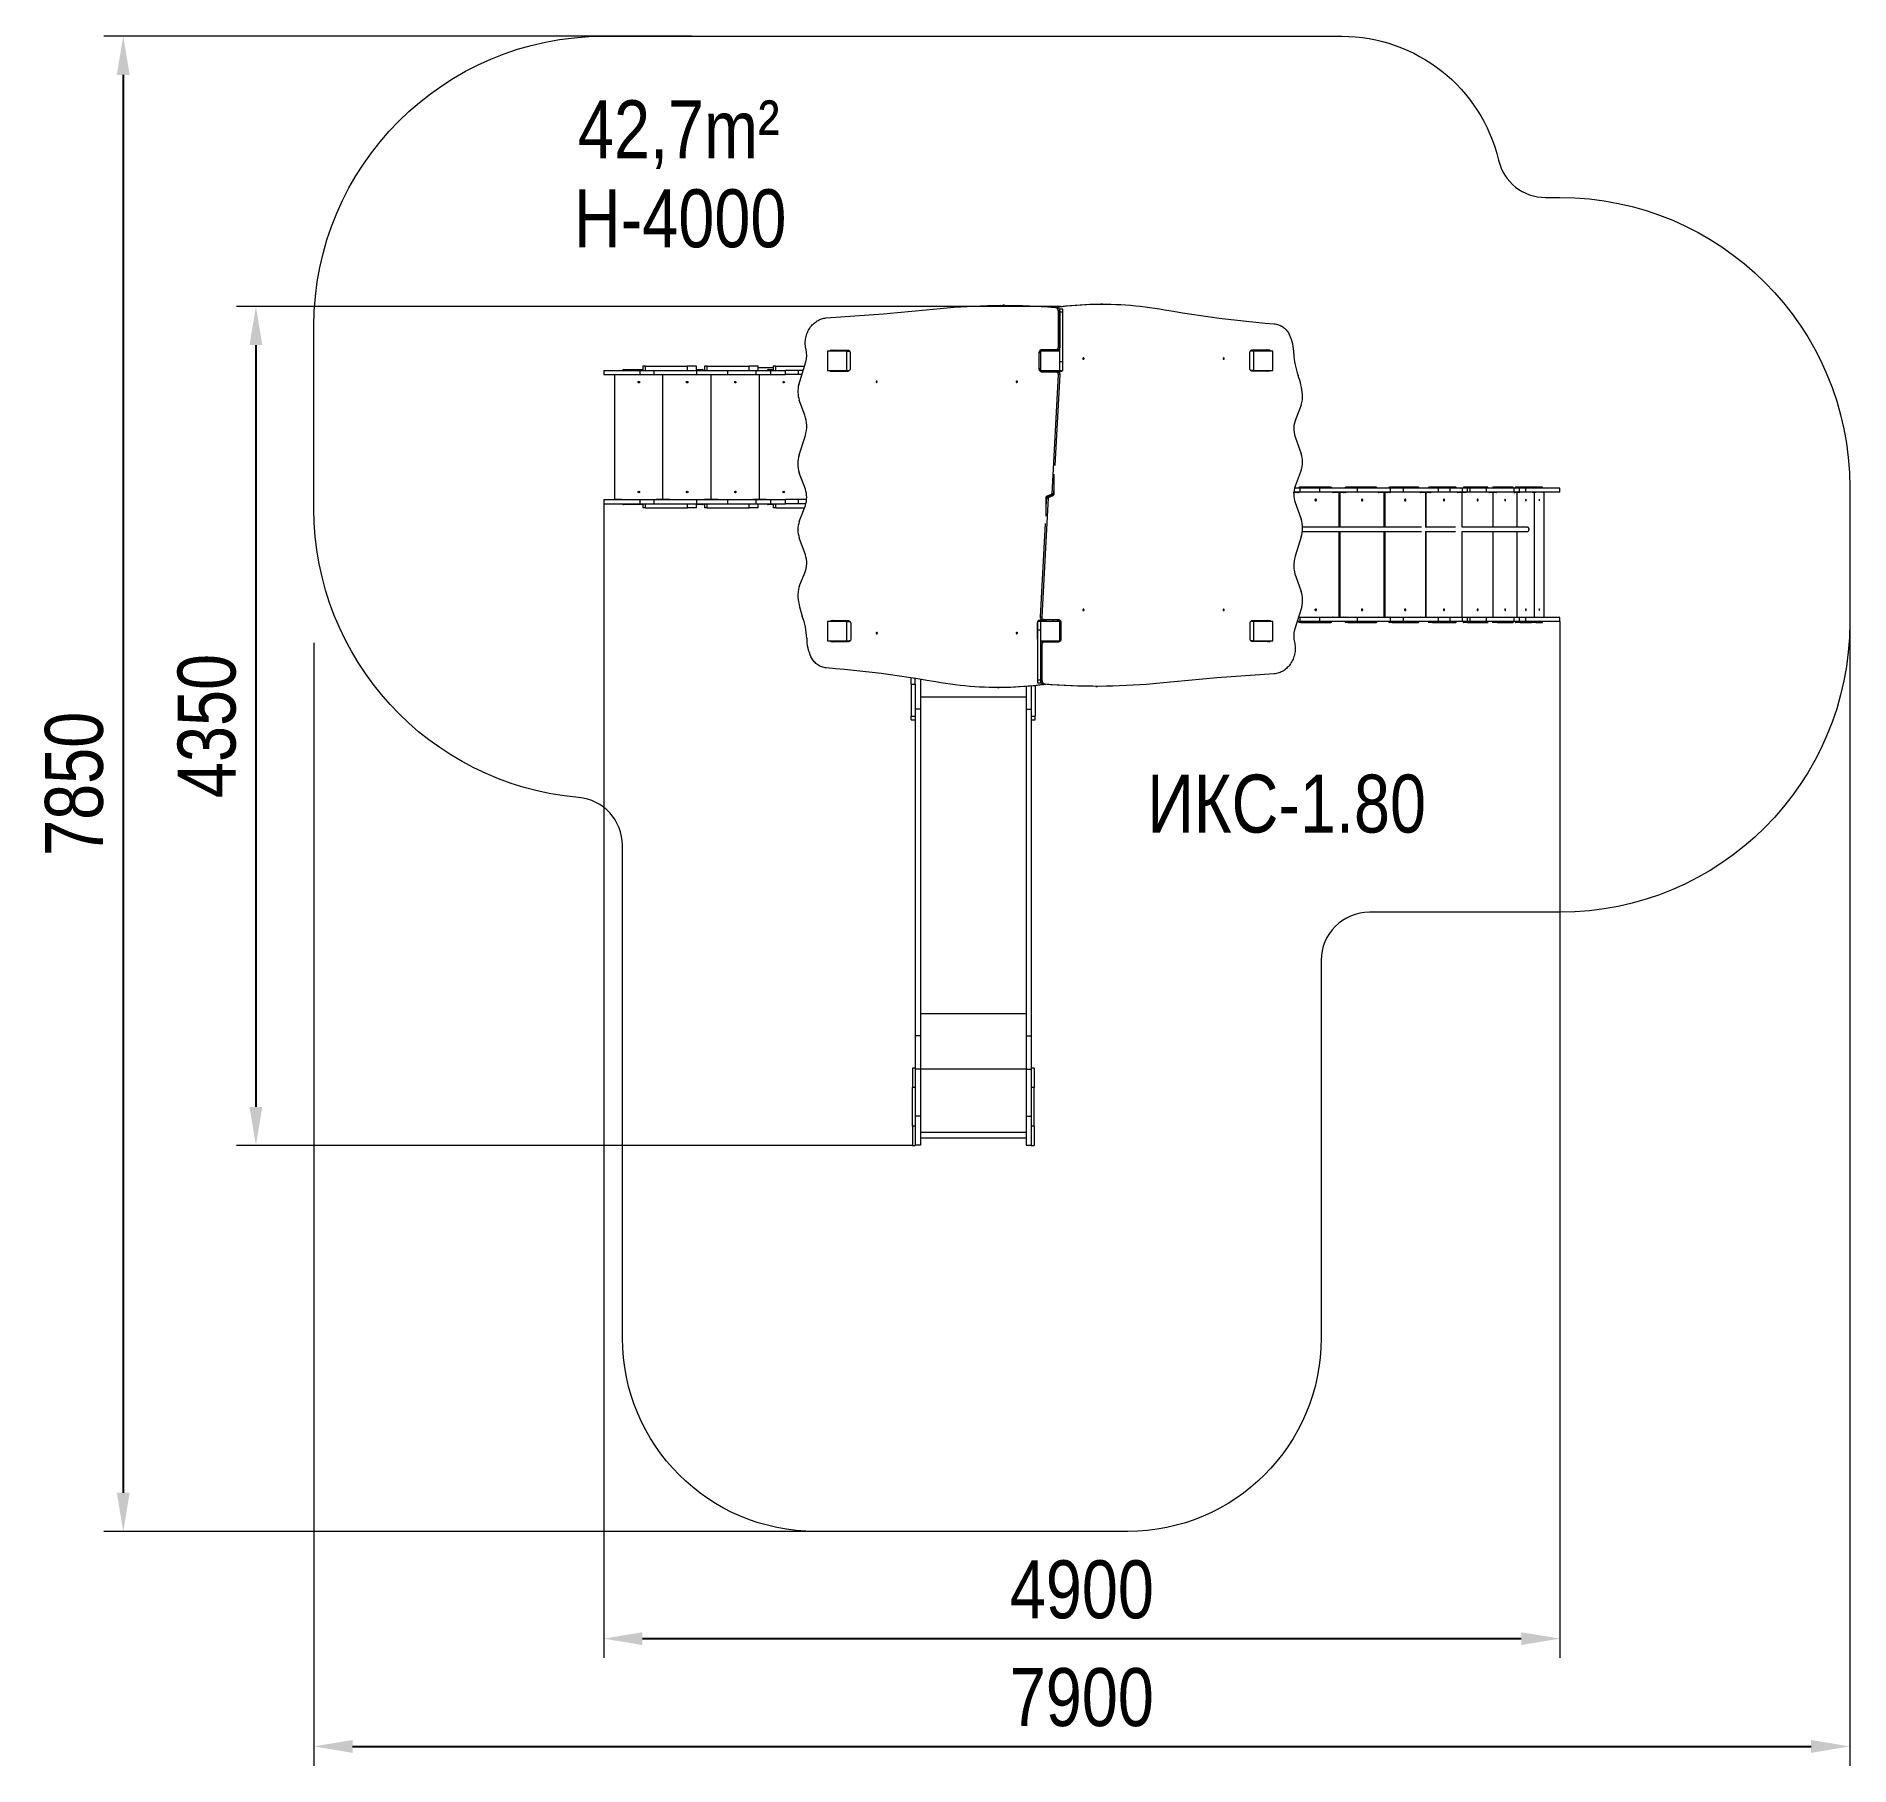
# Model space of a CAD drawing. Header units: millimetres. Extents: x -5018 to 4366, y -4743 to 4209.
import ezdxf

# ---------------------------------------------------------------- set-up
doc = ezdxf.new("R2010")
doc.units = ezdxf.units.MM
for name, color, linetype in [('DIKOM_АРТИКУЛ', 7, 'Continuous'), ('DIKOM_ЗОНА', 80, 'Continuous'), ('DIKOM_ОБЪЕКТ', 7, 'Continuous'), ('DIKOM_РАЗМЕР_ЗОНА', 7, 'Continuous'), ('DIKOM_РАЗМЕР_ОБЪЕКТА', 7, 'Continuous')]:
    doc.layers.add(name, color=color, linetype=linetype)
doc.styles.add('style1', font='arial.ttf', dxfattribs={"width": 0.8})
doc.dimstyles.new('1-50', dxfattribs={"dimtxt": 300, "dimasz": 200, "dimexe": 100, "dimexo": 0, "dimgap": 100, "dimtad": 1, "dimtxsty": 'style1', "dimcen": 200, "dimclrd": 7, "dimclre": 7, "dimclrt": 7, "dimadec": 1, "dimazin": 2, "dimtfac": 1, "dimtmove": 0, "dimatfit": 2, "dimfxl": 0, "dimlwd": 25, "dimlwe": 18, "dimarcsym": 0})

msp = doc.modelspace()

# ---------------------------------------------------------------- texts
at = {"layer": 'DIKOM_АРТИКУЛ', "insert": (731.253, 387.302), "char_height": 300, "width": 1667.53662, "attachment_point": 1, "style": 'style1'}
msp.add_mtext('{\\fArial|b0|i0|c204|p34;ИКС}-1.{\\fArial|b0|i0|c204|p34;80}', dxfattribs=at)
at = {"layer": 'DIKOM_РАЗМЕР_ОБЪЕКТА', "char_height": 300, "width": 1252.54025, "attachment_point": 1, "style": 'style1'}
for s, insert in [('42,7m²', (-2214.627, 3877.591)), ('H-4000', (-2235.65, 3416.692))]:
    msp.add_mtext(s, dxfattribs=dict(at, insert=insert))

# ---------------------------------------------------------------- blocks, each defined once
blk = doc.blocks.new('*D0')
at = {"layer": 'Defpoints', "color": 0, "transparency": 16777216}
for p in [(-2081.2, 1789.6), (2866.5, 1179.6), (2866.5, -4084.8)]:
    blk.add_point(p, dxfattribs=at)
at = {"layer": 'DIKOM_РАЗМЕР_ОБЪЕКТА', "color": 7, "lineweight": 18, "transparency": 16777216}
for p, q in [((-2081.2, 1789.6), (-2081.2, -4184.8)), ((2866.5, 1179.6), (2866.5, -4184.8))]:
    blk.add_line(p, q, dxfattribs=at)
at = {"layer": 'DIKOM_РАЗМЕР_ОБЪЕКТА', "color": 7, "lineweight": 25, "transparency": 16777216}
blk.add_line((-1881.2, -4084.8), (2666.5, -4084.8), dxfattribs=at)
at = {"layer": 'DIKOM_РАЗМЕР_ОБЪЕКТА', "color": 7, "transparency": 16777216}
for points in [[(-1881.2, -4051.5), (-1881.2, -4118.2), (-2081.2, -4084.8)], [(2666.5, -4051.5), (2666.5, -4118.2), (2866.5, -4084.8)]]:
    blk.add_solid(points, dxfattribs=at)
at = {"layer": 'DIKOM_РАЗМЕР_ОБЪЕКТА', "color": 7, "transparency": 16777216, "insert": (392.7, -3831.7), "char_height": 300, "attachment_point": 5, "style": 'style1'}
blk.add_mtext('4900', dxfattribs=at)
blk = doc.blocks.new('*D1')
at = {"layer": 'Defpoints', "color": 0, "transparency": 16777216}
for p in [(282.5, 2810.3), (-3881.3, -1532.3), (-484.1, -1532.3)]:
    blk.add_point(p, dxfattribs=at)
at = {"layer": 'DIKOM_РАЗМЕР_ОБЪЕКТА', "color": 7, "lineweight": 18, "transparency": 16777216}
for p, q in [((282.5, 2810.3), (-3981.3, 2810.3)), ((-484.1, -1532.3), (-3981.3, -1532.3))]:
    blk.add_line(p, q, dxfattribs=at)
at = {"layer": 'DIKOM_РАЗМЕР_ОБЪЕКТА', "color": 7, "lineweight": 25, "transparency": 16777216}
blk.add_line((-3881.3, 2610.3), (-3881.3, -1332.3), dxfattribs=at)
at = {"layer": 'DIKOM_РАЗМЕР_ОБЪЕКТА', "color": 7, "transparency": 16777216}
for points in [[(-3914.6, 2610.3), (-3847.9, 2610.3), (-3881.3, 2810.3)], [(-3914.6, -1332.3), (-3847.9, -1332.3), (-3881.3, -1532.3)]]:
    blk.add_solid(points, dxfattribs=at)
at = {"layer": 'DIKOM_РАЗМЕР_ОБЪЕКТА', "color": 7, "transparency": 16777216, "insert": (-4134.5, 639), "char_height": 300, "attachment_point": 5, "rotation": 90, "style": 'style1'}
blk.add_mtext('4350', dxfattribs=at)
blk = doc.blocks.new('*D2')
at = {"layer": 'Defpoints', "color": 0, "transparency": 16777216}
for p in [(-1626.6, 4209), (-4567.8, -3529.8), (-984.1, -3529.8)]:
    blk.add_point(p, dxfattribs=at)
at = {"layer": 'DIKOM_РАЗМЕР_ЗОНА', "color": 7, "lineweight": 18, "transparency": 16777216}
for p, q in [((-1626.6, 4209), (-4667.8, 4209)), ((-984.1, -3529.8), (-4667.8, -3529.8))]:
    blk.add_line(p, q, dxfattribs=at)
at = {"layer": 'DIKOM_РАЗМЕР_ЗОНА', "color": 7, "lineweight": 25, "transparency": 16777216}
blk.add_line((-4567.8, 4009), (-4567.8, -3329.8), dxfattribs=at)
at = {"layer": 'DIKOM_РАЗМЕР_ЗОНА', "color": 7, "transparency": 16777216}
for points in [[(-4601.2, 4009), (-4534.5, 4009), (-4567.8, 4209)], [(-4601.2, -3329.8), (-4534.5, -3329.8), (-4567.8, -3529.8)]]:
    blk.add_solid(points, dxfattribs=at)
at = {"layer": 'DIKOM_РАЗМЕР_ЗОНА', "color": 7, "transparency": 16777216, "insert": (-4821, 339.6), "char_height": 300, "attachment_point": 5, "rotation": 90, "style": 'style1'}
blk.add_mtext('7850', dxfattribs=at)
blk = doc.blocks.new('*D3')
at = {"layer": 'Defpoints', "color": 0, "transparency": 16777216}
for p in [(4366.3, 1152.2), (-3581.2, 1068.6), (4366.3, -4642.7)]:
    blk.add_point(p, dxfattribs=at)
at = {"layer": 'DIKOM_РАЗМЕР_ЗОНА', "color": 7, "lineweight": 18, "transparency": 16777216}
for p, q in [((4366.3, 1152.2), (4366.3, -4742.7)), ((-3581.2, 1068.6), (-3581.2, -4742.7))]:
    blk.add_line(p, q, dxfattribs=at)
at = {"layer": 'DIKOM_РАЗМЕР_ЗОНА', "color": 7, "lineweight": 25, "transparency": 16777216}
blk.add_line((-3381.2, -4642.7), (4166.3, -4642.7), dxfattribs=at)
at = {"layer": 'DIKOM_РАЗМЕР_ЗОНА', "color": 7, "transparency": 16777216}
for points in [[(-3381.2, -4609.4), (-3381.2, -4676), (-3581.2, -4642.7)], [(4166.3, -4609.4), (4166.3, -4676), (4366.3, -4642.7)]]:
    blk.add_solid(points, dxfattribs=at)
at = {"layer": 'DIKOM_РАЗМЕР_ЗОНА', "color": 7, "transparency": 16777216, "insert": (392.5, -4389.5), "char_height": 300, "attachment_point": 5, "style": 'style1'}
blk.add_mtext('7900', dxfattribs=at)

# ---------------------------------------------------------------- dimensions: what is measured, and where the dimension line sits
at = {"layer": 'DIKOM_РАЗМЕР_ЗОНА'}
dim = msp.add_linear_dim(base=(-4567.82, -3529.809), p1=(-1626.606, 4208.963), p2=(-984.126, -3529.809), angle=90, text='7850', dimstyle='1-50', dxfattribs=at)
dim.commit()
dim.dimension.update_dxf_attribs({"geometry": '*D2', "text_midpoint": (-4567.82, 339.577), "dimtype": 160})
dim = msp.add_linear_dim(base=(4366.27, -4642.693), p1=(-3581.188, 1068.636), p2=(4366.27, 1152.205), text='7900', dimstyle='1-50', dxfattribs=at)
dim.commit()
dim.dimension.update_dxf_attribs({"geometry": '*D3', "text_midpoint": (392.541, -4642.693), "dimtype": 160})
at = {"layer": 'DIKOM_РАЗМЕР_ОБЪЕКТА'}
dim = msp.add_linear_dim(base=(-3881.265, -1532.261), p1=(282.482, 2810.313), p2=(-484.126, -1532.261), angle=90, text='4350', dimstyle='1-50', dxfattribs=at)
dim.commit()
dim.dimension.update_dxf_attribs({"geometry": '*D1', "text_midpoint": (-3881.265, 639.026), "dimtype": 160})
dim = msp.add_linear_dim(base=(2866.525, -4084.828), p1=(-2081.188, 1789.636), p2=(2866.525, 1179.636), text='4900', dimstyle='1-50', dxfattribs=at)
dim.commit()
dim.dimension.update_dxf_attribs({"geometry": '*D0', "text_midpoint": (392.668, -4084.828), "dimtype": 160})

# ---------------------------------------------------------------- linework, layer by layer
at = {"layer": 'DIKOM_ЗОНА', "color": 3, "lineweight": 15, "flags": 128}
msp.add_lwpolyline([(-1984.126, -2529.809), (-1984.126, 20.196, 0.38881029), (-2212.277, 269.239, -0.38881029), (-3581.188, 1763.5), (-3581.188, 2708.963, -0.41421356), (-2081.188, 4208.963), (1737.354, 4208.963, -0.34760137), (2549.203, 3566.996, 0.34760137), (2792.467, 3374.636), (2866.27, 3374.636, -0.41421356), (4366.27, 1874.636), (4366.27, 1174.636, -0.41421356), (2866.27, -325.364), (1880.874, -325.364, 0.41421356), (1630.874, -575.364), (1630.874, -2529.809, -0.41421356), (630.874, -3529.809), (-984.126, -3529.809, -0.41421356)], format="xyb", close=True, dxfattribs=at)
at = {"layer": 'DIKOM_ОБЪЕКТ', "color": 7, "linetype": 'Continuous', "lineweight": 15}
for p, q in [((-6.928, 2816.327), (-15.815, 2816.327)), ((500.106, 2822.583), (491.265, 2822.583)), ((260.571, 2805.111), (251.684, 2805.111)), ((257.386, 2807.175), (266.227, 2807.175)), ((271.509, 2801.135), (262.622, 2801.135)), ((269.942, 2788.167), (269.942, 2601.854)), ((278.83, 2788.167), (269.942, 2788.167)), ((278.83, 2788.167), (278.83, 2601.854)), ((293.874, 2797.165), (278.874, 2797.165)), ((278.874, 2782.395), (278.874, 2797.165)), ((278.874, 2782.395), (293.874, 2782.395)), ((278.874, 2579.636), (278.874, 2782.395)), ((293.874, 2782.395), (293.874, 2797.165)), ((293.874, 2524.867), (293.874, 2782.395)), ((-923.458, 2579.636), (-923.458, 2479.636)), ((-823.838, 2579.636), (-923.458, 2579.636)), ((-902.665, 2584.636), (-819.191, 2584.636)), ((-823.838, 2479.636), (-823.838, 2579.636)), ((-823.838, 2579.636), (-809.065, 2579.636)), ((-805.6, 2569.636), (-805.618, 2488.864)), ((170.649, 2570.446), (170.649, 2487.472)), ((178.874, 2570.446), (170.649, 2570.446)), ((178.874, 2579.636), (178.874, 2479.636)), ((278.874, 2579.636), (178.874, 2579.636)), ((256.352, 2585.446), (183.541, 2585.426)), ((191.238, 2585.426), (183.541, 2585.426)), ((207.262, 2579.636), (207.262, 2585.431)), ((265.239, 2585.446), (222.816, 2585.434)), ((243.497, 2579.636), (243.497, 2585.44)), ((254.967, 2585.429), (254.528, 2585.443)), ((254.967, 2585.429), (263.808, 2585.429)), ((272.658, 2585.424), (254.967, 2585.429)), ((265.239, 2585.446), (256.352, 2585.446)), ((263.808, 2585.429), (263.323, 2585.445)), ((278.874, 2585.425), (263.808, 2585.429)), ((278.83, 2601.854), (269.942, 2601.854)), ((272.658, 2585.424), (278.874, 2585.424)), ((278.874, 2479.636), (278.874, 2579.636)), ((293.874, 2570.411), (295.102, 2570.411)), ((295.084, 2488.778), (295.102, 2570.411)), ((1261.265, 2490.707), (1261.3, 2571.478)), ((1268.928, 2579.636), (1263.961, 2579.636)), ((1281.587, 2579.636), (1268.928, 2579.636)), ((1274.657, 2585.701), (1349.618, 2585.681)), ((1274.891, 2585.703), (1358.459, 2585.681)), ((1281.587, 2579.636), (1281.587, 2479.636)), ((1381.207, 2579.636), (1281.587, 2579.636)), ((1347.457, 2579.636), (1347.457, 2585.682)), ((1349.618, 2585.681), (1358.459, 2585.681)), ((1381.207, 2479.636), (1381.207, 2579.636)), ((-2081.188, 2479.636), (-2081.188, 2458.636)), ((-2081.188, 2479.636), (-1893.08, 2479.636)), ((-2081.188, 2458.636), (-1893.08, 2458.636)), ((-2024.79, 1811.636), (-2024.79, 2457.636)), ((-2024.79, 2457.636), (-1992.79, 2457.636)), ((-1979.79, 2484.636), (-1879.666, 2484.636)), ((-1893.08, 2458.636), (-1893.08, 2479.636)), ((-1893.08, 2479.636), (-1819.759, 2479.636)), ((-1893.08, 2458.636), (-1819.759, 2458.636)), ((-1879.666, 2500.636), (-1879.666, 2479.636)), ((-1866.054, 2500.636), (-1879.666, 2500.636)), ((-1866.054, 2479.636), (-1866.054, 2500.636)), ((-1866.054, 2500.636), (-1648.157, 2500.636)), ((-1819.759, 2458.636), (-1819.759, 2479.636)), ((-1819.759, 2479.636), (-1599.421, 2479.636)), ((-1819.759, 2458.636), (-1599.421, 2458.636)), ((-1806.79, 2457.636), (-1774.79, 2457.636)), ((-1774.79, 2457.636), (-1742.79, 2457.636)), ((-1774.79, 1811.636), (-1774.79, 2457.636)), ((-1648.157, 2479.636), (-1648.157, 2500.636)), ((-1601.769, 2500.636), (-1648.157, 2500.636)), ((-1601.769, 2479.636), (-1601.769, 2500.636)), ((-1601.769, 2484.636), (-1569.79, 2484.636)), ((-1599.421, 2458.636), (-1599.421, 2479.636)), ((-1599.421, 2479.636), (-1439.627, 2479.636)), ((-1599.421, 2458.636), (-1439.627, 2458.636)), ((-1560.215, 2500.636), (-1560.215, 2479.636)), ((-1546.6, 2500.636), (-1560.215, 2500.636)), ((-1556.79, 2457.636), (-1524.79, 2457.636)), ((-1546.6, 2479.636), (-1546.6, 2500.636)), ((-1546.6, 2500.636), (-1328.689, 2500.636)), ((-1524.79, 2457.636), (-1492.79, 2457.636)), ((-1524.79, 1811.636), (-1524.79, 2457.636)), ((-1439.627, 2458.636), (-1439.627, 2479.636)), ((-1439.627, 2479.636), (-1292.256, 2479.636)), ((-1439.627, 2458.636), (-1292.256, 2458.636)), ((-1328.689, 2479.636), (-1328.689, 2500.636)), ((-1282.303, 2500.636), (-1328.689, 2500.636)), ((-1306.79, 2457.636), (-1274.79, 2457.636)), ((-1292.256, 2458.636), (-1292.256, 2479.636)), ((-1292.256, 2479.636), (-1217.105, 2479.636)), ((-1292.256, 2458.636), (-1217.105, 2458.636)), ((-1282.303, 2479.636), (-1282.303, 2500.636)), ((-1282.303, 2494.636), (-1205.082, 2494.636)), ((-1274.79, 1811.636), (-1274.79, 2457.636)), ((-1274.79, 2457.636), (-1242.79, 2457.636)), ((-1229.79, 2484.636), (-1205.082, 2484.636)), ((-1217.105, 2458.636), (-1217.105, 2479.636)), ((-1217.105, 2479.636), (-1140.093, 2479.636)), ((-1217.105, 2458.636), (-1140.093, 2458.636)), ((-1205.082, 2500.636), (-1205.082, 2479.636)), ((-1191.461, 2500.636), (-1205.082, 2500.636)), ((-1191.461, 2479.636), (-1191.461, 2500.636)), ((-1191.461, 2500.636), (-1042.581, 2500.636)), ((-1140.093, 2458.636), (-1140.093, 2479.636)), ((-1073.579, 2479.636), (-1140.093, 2479.636)), ((-1073.579, 2458.636), (-1140.093, 2458.636)), ((-1073.579, 2458.636), (-1073.579, 2479.636)), ((-1049.157, 2479.636), (-1073.579, 2479.636)), ((-1055.732, 2458.636), (-1073.579, 2458.636)), ((-1072.428, 2405.312), (-1035.241, 2524.08)), ((-1056.79, 2457.636), (-1056.045, 2457.636)), ((-923.458, 2479.636), (-823.838, 2479.636)), ((-819.191, 2474.636), (-902.665, 2474.636)), ((-890.835, 2479.636), (-890.835, 2474.636)), ((-823.838, 2479.636), (-812.307, 2479.636)), ((-812.307, 2479.636), (-809.065, 2479.636)), ((178.874, 2487.472), (170.649, 2487.472)), ((176.358, 2479.636), (178.874, 2479.636)), ((178.874, 2479.636), (278.874, 2479.636)), ((184.239, 2472.472), (256.352, 2472.472)), ((213.124, 2479.636), (213.124, 2472.472)), ((269.942, 2457.472), (236.924, 1840.097)), ((249.359, 2479.636), (249.359, 2472.472)), ((278.83, 2457.472), (253.689, 1987.402)), ((265.239, 2472.472), (256.352, 2472.472)), ((260.672, 2473.787), (263.621, 2473.787)), ((263.621, 2473.787), (281.469, 2473.782)), ((278.83, 2457.472), (269.942, 2457.472)), ((278.874, 2524.867), (293.874, 2524.867)), ((278.874, 2479.636), (293.874, 2479.636)), ((293.874, 2479.636), (293.874, 2524.867)), ((293.874, 2488.778), (295.084, 2488.778)), ((1281.587, 2479.636), (1265.692, 2479.636)), ((1358.435, 2475.681), (1274.867, 2475.704)), ((1281.587, 2479.636), (1381.207, 2479.636)), ((-1041.609, 2247.604), (-1069.511, 2325.29)), ((1527.928, 2299.892), (1499.979, 2229.028)), ((-1069.511, 2042.584), (-1038.158, 2142.271)), ((1496.503, 2134.794), (1527.872, 2047.56)), ((-1038.158, 1864.913), (-1069.511, 1950.132)), ((247.783, 1876.967), (245.811, 1840.097)), ((249.875, 1840.773), (249.898, 1941.823)), ((1527.854, 1962.446), (1496.447, 1879.45)), ((-2081.188, 1810.636), (-2081.188, 1789.636)), ((-2081.188, 1810.636), (-1893.08, 1810.636)), ((-2081.188, 1789.636), (-1893.08, 1789.636)), ((-1992.79, 1811.636), (-2024.79, 1811.636)), ((-1879.666, 1784.636), (-1979.79, 1784.636)), ((-1893.08, 1789.636), (-1893.08, 1810.636)), ((-1893.08, 1810.636), (-1819.759, 1810.636)), ((-1893.08, 1789.636), (-1819.759, 1789.636)), ((-1879.666, 1789.636), (-1879.666, 1768.636)), ((-1866.054, 1768.636), (-1866.054, 1789.636)), ((-1819.759, 1789.636), (-1819.759, 1810.636)), ((-1819.759, 1810.636), (-1599.421, 1810.636)), ((-1819.759, 1789.636), (-1599.421, 1789.636)), ((-1774.79, 1811.636), (-1806.79, 1811.636)), ((-1742.79, 1811.636), (-1774.79, 1811.636)), ((-1648.157, 1768.636), (-1648.157, 1789.636)), ((-1601.769, 1768.636), (-1601.769, 1789.636)), ((-1569.79, 1784.636), (-1601.769, 1784.636)), ((-1599.421, 1789.636), (-1599.421, 1810.636)), ((-1599.421, 1810.636), (-1439.627, 1810.636)), ((-1599.421, 1789.636), (-1439.627, 1789.636)), ((-1560.215, 1789.636), (-1560.215, 1768.636)), ((-1524.79, 1811.636), (-1556.79, 1811.636)), ((-1546.6, 1768.636), (-1546.6, 1789.636)), ((-1492.79, 1811.636), (-1524.79, 1811.636)), ((-1439.627, 1789.636), (-1439.627, 1810.636)), ((-1439.627, 1810.636), (-1292.256, 1810.636)), ((-1439.627, 1789.636), (-1292.256, 1789.636)), ((-1328.689, 1768.636), (-1328.689, 1789.636)), ((-1274.79, 1811.636), (-1306.79, 1811.636)), ((-1292.256, 1789.636), (-1292.256, 1810.636)), ((-1292.256, 1810.636), (-1217.105, 1810.636)), ((-1292.256, 1789.636), (-1217.105, 1789.636)), ((-1282.303, 1768.636), (-1282.303, 1789.636)), ((-1242.79, 1811.636), (-1274.79, 1811.636)), ((-1205.082, 1784.636), (-1229.79, 1784.636)), ((-1217.105, 1789.636), (-1217.105, 1810.636)), ((-1217.105, 1810.636), (-1140.093, 1810.636)), ((-1217.105, 1789.636), (-1140.093, 1789.636)), ((-1205.082, 1789.636), (-1205.082, 1768.636)), ((-1191.461, 1768.636), (-1191.461, 1789.636)), ((-1140.093, 1789.636), (-1140.093, 1810.636)), ((-1073.579, 1810.636), (-1140.093, 1810.636)), ((-1073.579, 1789.636), (-1140.093, 1789.636)), ((-1073.579, 1789.636), (-1073.579, 1810.636)), ((-1031.614, 1810.636), (-1073.579, 1810.636)), ((-1035.419, 1789.636), (-1073.579, 1789.636)), ((-1031.522, 1811.636), (-1056.79, 1811.636)), ((186.734, 1203.13), (219.926, 1820.497)), ((207.012, 1819.813), (207.012, 1724.429)), ((211.047, 1819.813), (207.012, 1819.813)), ((208.719, 1776.496), (211.084, 1820.497)), ((211.084, 1820.497), (219.926, 1820.497)), ((211.376, 1821.371), (220.218, 1821.371)), ((212.174, 1822.244), (221.015, 1822.244)), ((233.193, 1836.603), (213.225, 1829.306)), ((222.112, 1829.306), (213.225, 1829.306)), ((214.82, 1823.99), (234.812, 1831.281)), ((214.82, 1823.99), (223.661, 1823.99)), ((242.08, 1836.603), (222.112, 1829.306)), ((223.661, 1823.99), (243.654, 1831.281)), ((242.08, 1836.603), (233.193, 1836.603)), ((234.812, 1831.281), (243.654, 1831.281)), ((244.723, 1838.35), (235.836, 1838.35)), ((245.52, 1839.223), (236.632, 1839.223)), ((245.811, 1840.097), (236.924, 1840.097)), ((245.847, 1840.773), (249.875, 1840.773)), ((1490.169, 1848.136), (1489.755, 1848.136)), ((1522.039, 1848.636), (1489.799, 1848.636)), ((1490.169, 1846.15), (1490.169, 1848.136)), ((1513.031, 1847.636), (1490.169, 1847.636)), ((1522.039, 1869.636), (1493.442, 1869.636)), ((1496.428, 1795.338), (1527.798, 1710.112)), ((1525.645, 1874.636), (1519.113, 1874.636)), ((1522.039, 1848.636), (1522.039, 1869.636)), ((1624.51, 1869.636), (1522.039, 1869.636)), ((1624.51, 1848.636), (1522.039, 1848.636)), ((1680.892, 1874.636), (1525.645, 1874.636)), ((1624.51, 1848.636), (1624.51, 1869.636)), ((1818.479, 1869.636), (1624.51, 1869.636)), ((1818.479, 1848.636), (1624.51, 1848.636)), ((1724.555, 1847.636), (1693.506, 1847.636)), ((1727.8, 1847.636), (1724.555, 1847.636)), ((1724.555, 1667.253), (1724.555, 1847.636)), ((1727.8, 1847.636), (1727.8, 1667.253)), ((1757.257, 1847.636), (1727.8, 1847.636)), ((1769.223, 1874.636), (1758.673, 1874.636)), ((1916.504, 1874.636), (1769.223, 1874.636)), ((1818.479, 1848.636), (1818.479, 1869.636)), ((1989.683, 1869.636), (1818.479, 1869.636)), ((1989.683, 1848.636), (1818.479, 1848.636)), ((1957.927, 1847.636), (1928.471, 1847.636)), ((1960.075, 1847.636), (1957.927, 1847.636)), ((1957.927, 1667.283), (1957.927, 1847.636)), ((1960.075, 1847.636), (1960.075, 1667.283)), ((1987.212, 1847.636), (1960.075, 1847.636)), ((1998.237, 1874.636), (1983.929, 1874.636)), ((1989.683, 1848.636), (1989.683, 1869.636)), ((2057.635, 1869.636), (1989.683, 1869.636)), ((2057.635, 1848.636), (1989.683, 1848.636)), ((2133.925, 1874.636), (1998.237, 1874.636)), ((2057.635, 1848.636), (2057.635, 1869.636)), ((2237.772, 1869.636), (2057.635, 1869.636)), ((2237.772, 1848.636), (2057.635, 1848.636)), ((2172.087, 1847.636), (2144.949, 1847.636)), ((2172.49, 1847.636), (2172.087, 1847.636)), ((2172.087, 1666.547), (2172.087, 1847.636)), ((2172.49, 1847.636), (2172.49, 1667.315)), ((2196.641, 1847.636), (2172.49, 1847.636)), ((2206.452, 1874.636), (2188.738, 1874.636)), ((2327.205, 1874.636), (2206.452, 1874.636)), ((2237.772, 1848.636), (2237.772, 1869.636)), ((2297.814, 1869.636), (2237.772, 1869.636)), ((2297.814, 1848.636), (2237.772, 1848.636)), ((2297.814, 1848.636), (2297.814, 1869.636)), ((2361.941, 1869.636), (2297.814, 1869.636)), ((2361.941, 1848.636), (2297.814, 1848.636)), ((2361.167, 1847.636), (2337.017, 1847.636)), ((2380.895, 1847.636), (2361.167, 1847.636)), ((2361.167, 1667.224), (2361.167, 1847.636)), ((2361.941, 1848.636), (2361.941, 1869.636)), ((2388.652, 1869.636), (2361.941, 1869.636)), ((2388.652, 1848.636), (2361.941, 1848.636)), ((2389.251, 1874.636), (2368.568, 1874.636)), ((2388.652, 1848.636), (2388.652, 1869.636)), ((2401.52, 1869.636), (2388.652, 1869.636)), ((2401.52, 1848.636), (2388.652, 1848.636)), ((2492.097, 1874.636), (2389.251, 1874.636)), ((2401.52, 1848.636), (2401.52, 1869.636)), ((2486.634, 1869.636), (2401.52, 1869.636)), ((2486.634, 1848.636), (2401.52, 1848.636)), ((2486.634, 1848.636), (2486.634, 1869.636)), ((2629.731, 1869.636), (2486.634, 1869.636)), ((2629.731, 1848.636), (2486.634, 1848.636)), ((2521.023, 1847.636), (2500.454, 1847.636)), ((2543.505, 1874.636), (2520.122, 1874.636)), ((2521.023, 1667.346), (2521.023, 1847.636)), ((2537.005, 1847.636), (2521.023, 1847.636)), ((2623.505, 1874.636), (2543.505, 1874.636)), ((2629.731, 1848.636), (2629.731, 1869.636)), ((2658.038, 1869.636), (2629.731, 1869.636)), ((2658.038, 1848.636), (2629.731, 1848.636)), ((2646.005, 1847.636), (2630.005, 1847.636)), ((2661.816, 1874.636), (2636.61, 1874.636)), ((2657.158, 1847.636), (2646.005, 1847.636)), ((2646.005, 1667.34), (2646.005, 1847.636)), ((2658.038, 1848.636), (2658.038, 1869.636)), ((2690.655, 1869.636), (2658.038, 1869.636)), ((2690.655, 1848.636), (2658.038, 1848.636)), ((2719.155, 1874.636), (2661.816, 1874.636)), ((2690.655, 1848.636), (2690.655, 1869.636)), ((2866.27, 1869.636), (2690.655, 1869.636)), ((2866.27, 1848.636), (2690.655, 1848.636)), ((2743.04, 1874.636), (2719.155, 1874.636)), ((2735.282, 1847.636), (2723.814, 1847.636)), ((2740.337, 1847.636), (2735.282, 1847.636)), ((2735.282, 1201.636), (2735.282, 1847.636)), ((2776.306, 1874.636), (2743.04, 1874.636)), ((2785.662, 1847.636), (2779.008, 1847.636)), ((2785.662, 1201.636), (2785.662, 1847.636)), ((2866.27, 1848.636), (2866.27, 1869.636)), ((2866.525, 1869.636), (2866.27, 1869.636)), ((2866.525, 1848.636), (2866.27, 1848.636)), ((2866.525, 1848.636), (2866.525, 1869.636)), ((-1866.054, 1768.636), (-1879.666, 1768.636)), ((-1866.054, 1768.636), (-1648.157, 1768.636)), ((-1601.769, 1768.636), (-1648.157, 1768.636)), ((-1546.6, 1768.636), (-1560.215, 1768.636)), ((-1546.6, 1768.636), (-1328.689, 1768.636)), ((-1282.303, 1768.636), (-1328.689, 1768.636)), ((-1191.461, 1768.636), (-1205.082, 1768.636)), ((-1191.461, 1768.636), (-1042.753, 1768.636)), ((-1069.511, 1697.797), (-1038.158, 1780.802)), ((-1038.158, 1525.458), (-1069.511, 1612.683)), ((177.893, 1203.13), (203.939, 1687.602)), ((1527.778, 1617.659), (1496.367, 1517.981)), ((1724.555, 1201.636), (1724.555, 1646.159)), ((1727.8, 1646.16), (1727.8, 1201.636)), ((1957.927, 1201.636), (1957.927, 1646.189)), ((1960.075, 1646.19), (1960.075, 1201.636)), ((2172.087, 1201.636), (2172.087, 1646.989)), ((2172.49, 1646.222), (2172.49, 1201.636)), ((2361.167, 1201.636), (2361.167, 1646.362)), ((2521.023, 1201.636), (2521.023, 1646.253)), ((2646.005, 1201.636), (2646.005, 1646.247)), ((-1069.511, 1360.351), (-1041.609, 1431.223)), ((1499.799, 1412.647), (1527.715, 1334.953)), ((1530.618, 1254.93), (1493.362, 1136.172)), ((-823.838, 1179.636), (-923.458, 1179.636)), ((-923.458, 1179.636), (-923.458, 1079.636)), ((-900.169, 1184.607), (-816.694, 1184.607)), ((-823.838, 1079.636), (-823.838, 1179.636)), ((-823.838, 1179.636), (-806.592, 1179.636)), ((-803.104, 1169.608), (-803.122, 1088.836)), ((161.997, 1171.795), (161.997, 1090.162)), ((163.874, 1171.795), (161.997, 1171.795)), ((178.874, 1179.636), (163.874, 1179.636)), ((163.874, 1179.636), (163.874, 1134.405)), ((178.874, 1134.405), (163.874, 1134.405)), ((163.874, 1134.405), (163.874, 876.876)), ((193.421, 1186.795), (175.593, 1186.795)), ((177.893, 1203.13), (186.734, 1203.13)), ((278.874, 1179.636), (178.874, 1179.636)), ((178.874, 1179.636), (178.874, 1079.636)), ((191.495, 1188.126), (200.337, 1188.126)), ((242.623, 1188.113), (191.495, 1188.126)), ((201.105, 1186.795), (193.421, 1186.795)), ((272.53, 1188.107), (200.337, 1188.126)), ((207.262, 1179.636), (207.262, 1188.122)), ((243.497, 1179.636), (243.497, 1188.112)), ((263.688, 1188.107), (243.497, 1188.112)), ((263.688, 1188.107), (272.53, 1188.107)), ((278.874, 1079.636), (278.874, 1179.636)), ((278.874, 1173.103), (286.132, 1173.103)), ((286.114, 1090.13), (286.132, 1173.103)), ((1263.455, 1090.678), (1263.491, 1171.45)), ((1268.928, 1179.636), (1266.171, 1179.636)), ((1281.587, 1179.636), (1268.928, 1179.636)), ((1276.848, 1185.672), (1351.808, 1185.652)), ((1277.082, 1185.675), (1360.65, 1185.652)), ((1381.207, 1179.636), (1281.587, 1179.636)), ((1281.587, 1179.636), (1281.587, 1079.636)), ((1347.457, 1179.636), (1347.457, 1185.653)), ((1351.808, 1185.652), (1360.65, 1185.652)), ((1381.207, 1079.636), (1381.207, 1179.636)), ((1522.039, 1179.636), (1506.997, 1179.636)), ((1522.039, 1200.636), (1513.585, 1200.636)), ((1525.645, 1174.636), (1519.113, 1174.636)), ((1522.039, 1179.636), (1522.039, 1200.636)), ((1624.51, 1200.636), (1522.039, 1200.636)), ((1624.51, 1179.636), (1522.039, 1179.636)), ((1525.645, 1174.636), (1680.892, 1174.636)), ((1624.51, 1179.636), (1624.51, 1200.636)), ((1818.479, 1200.636), (1624.51, 1200.636)), ((1818.479, 1179.636), (1624.51, 1179.636)), ((1693.506, 1201.636), (1724.555, 1201.636)), ((1727.8, 1201.636), (1724.555, 1201.636)), ((1727.8, 1201.636), (1757.257, 1201.636)), ((1769.223, 1174.636), (1758.673, 1174.636)), ((1769.223, 1174.636), (1916.504, 1174.636)), ((1818.479, 1179.636), (1818.479, 1200.636)), ((1989.683, 1200.636), (1818.479, 1200.636)), ((1989.683, 1179.636), (1818.479, 1179.636)), ((1928.471, 1201.636), (1957.927, 1201.636)), ((1960.075, 1201.636), (1957.927, 1201.636)), ((1960.075, 1201.636), (1987.212, 1201.636)), ((1998.237, 1174.636), (1983.929, 1174.636)), ((1989.683, 1179.636), (1989.683, 1200.636)), ((2057.635, 1200.636), (1989.683, 1200.636)), ((2057.635, 1179.636), (1989.683, 1179.636)), ((1998.237, 1174.636), (2133.925, 1174.636)), ((2057.635, 1179.636), (2057.635, 1200.636)), ((2237.772, 1200.636), (2057.635, 1200.636)), ((2237.772, 1179.636), (2057.635, 1179.636)), ((2144.949, 1201.636), (2172.087, 1201.636)), ((2172.49, 1201.636), (2172.087, 1201.636)), ((2172.49, 1201.636), (2196.641, 1201.636)), ((2206.452, 1174.636), (2188.738, 1174.636)), ((2206.452, 1174.636), (2327.205, 1174.636)), ((2237.772, 1179.636), (2237.772, 1200.636)), ((2297.814, 1200.636), (2237.772, 1200.636)), ((2297.814, 1179.636), (2237.772, 1179.636)), ((2297.814, 1179.636), (2297.814, 1200.636)), ((2361.941, 1200.636), (2297.814, 1200.636)), ((2361.941, 1179.636), (2297.814, 1179.636)), ((2337.017, 1201.636), (2361.167, 1201.636)), ((2361.167, 1201.636), (2380.895, 1201.636)), ((2361.941, 1179.636), (2361.941, 1200.636)), ((2388.652, 1200.636), (2361.941, 1200.636)), ((2388.652, 1179.636), (2361.941, 1179.636)), ((2389.251, 1174.636), (2368.568, 1174.636)), ((2388.652, 1179.636), (2388.652, 1200.636)), ((2401.52, 1200.636), (2388.652, 1200.636)), ((2401.52, 1179.636), (2388.652, 1179.636)), ((2389.251, 1174.636), (2492.097, 1174.636)), ((2401.52, 1179.636), (2401.52, 1200.636)), ((2486.634, 1200.636), (2401.52, 1200.636)), ((2486.634, 1179.636), (2401.52, 1179.636)), ((2486.634, 1179.636), (2486.634, 1200.636)), ((2629.731, 1200.636), (2486.634, 1200.636)), ((2629.731, 1179.636), (2486.634, 1179.636)), ((2500.454, 1201.636), (2521.023, 1201.636)), ((2543.505, 1174.636), (2520.122, 1174.636)), ((2521.023, 1201.636), (2537.005, 1201.636)), ((2543.505, 1174.636), (2623.505, 1174.636)), ((2629.731, 1179.636), (2629.731, 1200.636)), ((2658.038, 1200.636), (2629.731, 1200.636)), ((2658.038, 1179.636), (2629.731, 1179.636)), ((2630.005, 1201.636), (2646.005, 1201.636)), ((2661.816, 1174.636), (2636.61, 1174.636)), ((2646.005, 1201.636), (2657.158, 1201.636)), ((2658.038, 1179.636), (2658.038, 1200.636)), ((2690.655, 1200.636), (2658.038, 1200.636)), ((2690.655, 1179.636), (2658.038, 1179.636)), ((2661.816, 1174.636), (2719.155, 1174.636)), ((2690.655, 1179.636), (2690.655, 1200.636)), ((2866.27, 1200.636), (2690.655, 1200.636)), ((2866.27, 1179.636), (2690.655, 1179.636)), ((2743.04, 1174.636), (2719.155, 1174.636)), ((2723.814, 1201.636), (2735.282, 1201.636)), ((2735.282, 1201.636), (2740.337, 1201.636)), ((2743.04, 1174.636), (2776.306, 1174.636)), ((2779.008, 1201.636), (2785.662, 1201.636)), ((2866.27, 1179.636), (2866.27, 1200.636)), ((2866.525, 1200.636), (2866.27, 1200.636)), ((2866.525, 1179.636), (2866.27, 1179.636)), ((2866.525, 1179.636), (2866.525, 1200.636)), ((-923.458, 1079.636), (-823.838, 1079.636)), ((-816.694, 1074.607), (-900.169, 1074.607)), ((-896.006, 1075.543), (-896.006, 1079.636)), ((-823.838, 1079.636), (-810.927, 1079.636)), ((-806.546, 1079.636), (-810.927, 1079.636)), ((163.874, 1090.162), (161.997, 1090.162)), ((178.874, 1079.636), (178.874, 876.876)), ((178.874, 1079.636), (278.874, 1079.636)), ((178.874, 1075.153), (191.47, 1075.153)), ((178.874, 1058.749), (186.702, 1058.749)), ((186.661, 872.436), (186.702, 1058.749)), ((191.47, 1075.153), (200.312, 1075.153)), ((200.312, 1075.153), (273.204, 1075.153)), ((228.874, 1075.153), (228.874, 1079.636)), ((278.874, 1090.13), (286.114, 1090.13)), ((1281.587, 1079.636), (1267.854, 1079.636)), ((1360.625, 1075.652), (1277.057, 1075.675)), ((1281.587, 1079.636), (1381.207, 1079.636)), ((1314.479, 1075.665), (1314.479, 1079.636)), ((-490.126, 855.731), (-490.126, 888.079)), ((-490.126, 855.731), (-469.126, 855.731)), ((-490.126, 855.731), (-490.126, 689.588)), ((-469.126, 855.731), (-469.126, 884.778)), ((-469.126, 855.731), (-469.126, 689.588)), ((-442.126, 880.418), (-442.126, 726.325)), ((130.874, 845.625), (130.874, 689.588)), ((151.874, 847.709), (151.874, 689.588)), ((178.874, 876.876), (163.874, 876.876)), ((163.874, 876.876), (163.874, 862.107)), ((163.874, 862.107), (178.874, 862.107)), ((178.874, 876.876), (178.874, 862.107)), ((178.874, 872.436), (186.661, 872.436)), ((185.145, 859.465), (193.987, 859.465)), ((199.778, 853.406), (190.891, 853.406)), ((196.095, 855.486), (204.936, 855.486)), ((103.874, 788.918), (-442.126, 788.918)), ((-43.2, 837.935), (-34.313, 837.935)), ((103.874, 843.314), (103.874, 726.325)), ((464.748, 844.199), (473.59, 844.199)), ((-490.126, 689.588), (-469.126, 689.588)), ((-490.126, 670.727), (-490.126, 689.588)), ((-490.126, 670.727), (-469.126, 670.727)), ((-442.126, 726.325), (-469.126, 726.325)), ((-469.126, 689.585), (-469.126, -965.365)), ((-442.126, 726.325), (-442.126, -965.365)), ((103.874, 726.325), (130.874, 726.325)), ((103.874, 726.325), (103.874, -965.365)), ((130.874, 689.588), (151.874, 689.588)), ((130.874, 689.585), (130.874, -965.365)), ((130.874, 670.727), (151.874, 670.727)), ((151.874, 670.727), (151.874, 689.588)), ((103.874, -851.155), (-442.126, -851.155)), ((-442.126, -965.365), (-469.126, -965.365)), ((-469.126, -965.365), (-469.126, -1137.261)), ((-442.126, -965.365), (-442.126, -1137.261)), ((103.874, -965.365), (130.874, -965.365)), ((103.874, -965.365), (103.874, -1137.261)), ((130.874, -965.365), (130.874, -1137.261)), ((-469.126, -1132.261), (-484.126, -1132.261)), ((-484.126, -1132.261), (-484.126, -1232.261)), ((-442.126, -1137.261), (-469.126, -1137.261)), ((-469.126, -1137.261), (-469.126, -1379.809)), ((103.874, -1136.788), (-442.126, -1136.788)), ((-442.126, -1137.261), (-442.126, -1379.809)), ((103.874, -1137.261), (130.874, -1137.261)), ((103.874, -1137.261), (103.874, -1379.809)), ((145.874, -1132.261), (130.874, -1132.261)), ((130.874, -1137.261), (130.874, -1379.809)), ((145.874, -1132.261), (145.874, -1232.261)), ((-469.126, -1232.261), (-484.126, -1232.261)), ((-484.126, -1432.261), (-484.126, -1232.261)), ((145.874, -1232.261), (130.874, -1232.261)), ((145.874, -1432.261), (145.874, -1232.261)), ((-442.126, -1379.809), (-469.126, -1379.809)), ((-469.126, -1379.809), (-469.126, -1529.809)), ((-442.126, -1379.809), (-442.126, -1529.809)), ((103.874, -1379.809), (130.874, -1379.809)), ((103.874, -1379.809), (103.874, -1529.809)), ((130.874, -1379.809), (130.874, -1529.809)), ((-469.126, -1432.261), (-484.126, -1432.261)), ((-484.126, -1432.261), (-484.126, -1532.261)), ((103.874, -1464.337), (-442.126, -1464.337)), ((-442.126, -1492.837), (103.874, -1492.837)), ((145.874, -1432.261), (130.874, -1432.261)), ((145.874, -1432.261), (145.874, -1532.261)), ((-484.126, -1532.261), (-469.126, -1532.261)), ((-469.126, -1529.809), (-469.126, -1532.261)), ((-442.126, -1529.809), (-469.126, -1529.809)), ((103.874, -1529.809), (130.874, -1529.809)), ((130.874, -1529.809), (130.874, -1532.261)), ((130.874, -1532.261), (145.874, -1532.261))]:
    msp.add_line(p, q, dxfattribs=at)
at = {"layer": 'DIKOM_ОБЪЕКТ', "color": 7, "linetype": 'Continuous', "lineweight": 15, "flags": 128}
for points in [[(-339.655, 2799.878), (-304.961, 2803.219), (-270.238, 2806.182), (-235.49, 2808.766), (-200.721, 2810.972), (-165.933, 2812.798), (-131.132, 2814.245), (-96.318, 2815.312), (-61.497, 2816), (-26.672, 2816.308), (8.154, 2816.237), (42.979, 2815.786), (77.797, 2814.955), (112.606, 2813.745), (147.403, 2812.155), (182.184, 2810.186), (216.945, 2807.838), (251.684, 2805.111)], [(-6.928, 2816.327), (17.042, 2816.237), (51.866, 2815.786), (86.684, 2814.955), (121.494, 2813.745), (156.29, 2812.155), (191.071, 2810.186), (225.833, 2807.838), (260.571, 2805.111)], [(257.386, 2807.175), (282.482, 2810.313), (307.613, 2813.095), (332.775, 2815.521), (357.962, 2817.59), (383.172, 2819.301), (408.4, 2820.655), (433.641, 2821.651), (458.892, 2822.289), (484.148, 2822.569), (491.265, 2822.583)], [(266.227, 2807.175), (291.324, 2810.313), (316.455, 2813.095), (341.616, 2815.521), (366.804, 2817.59), (392.014, 2819.301), (417.241, 2820.655), (442.482, 2821.651), (467.733, 2822.289), (492.989, 2822.569), (518.246, 2822.491), (543.501, 2822.054), (568.748, 2821.26), (593.984, 2820.108), (619.204, 2818.598), (644.404, 2816.731), (669.581, 2814.506), (694.73, 2811.925), (719.846, 2808.987), (744.926, 2805.694), (769.966, 2802.045), (794.961, 2798.041), (819.907, 2793.684)], [(-1034.685, 2586.926), (-1036.125, 2593.683), (-1037.24, 2600.515), (-1038.027, 2607.402), (-1038.483, 2614.326), (-1038.607, 2621.266), (-1038.398, 2628.204), (-1037.858, 2635.12), (-1036.988, 2641.995), (-1035.79, 2648.81), (-1034.268, 2655.545), (-1032.425, 2662.182), (-1030.268, 2668.703), (-1027.801, 2675.088), (-1025.032, 2681.321), (-1021.969, 2687.384), (-1018.62, 2693.26), (-1014.995, 2698.932), (-1011.103, 2704.385), (-1006.956, 2709.604), (-1002.565, 2714.574), (-997.942, 2719.28), (-993.1, 2723.711), (-988.053, 2727.853), (-982.815, 2731.696), (-977.4, 2735.227), (-971.824, 2738.438), (-966.102, 2741.32), (-960.25, 2743.863), (-954.284, 2746.063), (-948.222, 2747.911), (-942.079, 2749.403), (-935.874, 2750.536), (-929.624, 2751.305)], [(-929.624, 2751.305), (-855.798, 2756.128), (-781.993, 2761.309), (-708.208, 2766.846), (-634.447, 2772.74), (-560.709, 2778.99), (-486.997, 2785.597), (-413.312, 2792.559), (-339.655, 2799.878)], [(252.558, 2805.774), (254.804, 2806.622), (257.386, 2807.175)], [(819.907, 2793.684), (867.004, 2785.49), (914.154, 2777.682), (961.356, 2770.259), (1008.607, 2763.223), (1055.903, 2756.573), (1103.243, 2750.31), (1150.624, 2744.435), (1198.043, 2738.948), (1245.498, 2733.848), (1292.986, 2729.137), (1340.504, 2724.814), (1388.05, 2720.88)], [(1388.05, 2720.88), (1393.855, 2720.144), (1399.611, 2719.032), (1405.297, 2717.549), (1410.895, 2715.699), (1416.384, 2713.489), (1421.745, 2710.926), (1426.96, 2708.02), (1432.011, 2704.78), (1436.88, 2701.218), (1441.551, 2697.347), (1446.006, 2693.178), (1450.231, 2688.728), (1454.212, 2684.011), (1457.933, 2679.044), (1461.383, 2673.845), (1464.549, 2668.43), (1467.42, 2662.819)], [(-819.191, 2584.636), (-817.065, 2584.45), (-814.992, 2583.899), (-813.022, 2582.998), (-811.204, 2581.768), (-809.583, 2580.24), (-808.198, 2578.45), (-807.084, 2576.444), (-806.267, 2574.27), (-805.769, 2571.982), (-805.6, 2569.636)], [(183.541, 2585.426), (181.271, 2585.083), (179.085, 2584.323), (177.046, 2583.169), (175.212, 2581.654), (173.634, 2579.82), (172.357, 2577.72), (171.418, 2575.414), (170.843, 2572.966), (170.649, 2570.446)], [(269.942, 2601.854), (269.868, 2599.388), (269.445, 2596.966), (268.683, 2594.646), (267.602, 2592.487), (266.228, 2590.541), (264.595, 2588.857), (262.743, 2587.475), (260.718, 2586.43), (258.57, 2585.748), (256.352, 2585.446)], [(278.83, 2601.854), (278.755, 2599.388), (278.332, 2596.966), (277.57, 2594.646), (276.489, 2592.487), (275.115, 2590.541), (273.482, 2588.857), (271.63, 2587.475), (269.605, 2586.43), (267.457, 2585.748), (265.239, 2585.446)], [(397.711, 2540.637), (397.882, 2539.5), (398.38, 2538.487), (399.148, 2537.706), (400.105, 2537.243), (401.147, 2537.148), (402.16, 2537.43), (403.035, 2538.06), (403.677, 2538.969), (404.016, 2540.059), (404.017, 2541.211), (403.678, 2542.301), (403.036, 2543.21), (402.161, 2543.841), (401.148, 2544.124), (400.107, 2544.029), (399.15, 2543.566), (398.38, 2542.786), (397.883, 2541.773), (397.711, 2540.637)], [(1123.351, 2540.637), (1123.523, 2539.5), (1124.02, 2538.487), (1124.788, 2537.706), (1125.745, 2537.243), (1126.787, 2537.148), (1127.8, 2537.43), (1128.675, 2538.06), (1129.317, 2538.969), (1129.657, 2540.059), (1129.657, 2541.211), (1129.318, 2542.301), (1128.676, 2543.21), (1127.801, 2543.841), (1126.788, 2544.124), (1125.747, 2544.029), (1124.79, 2543.566), (1124.021, 2542.786), (1123.523, 2541.773), (1123.351, 2540.637)], [(1261.3, 2571.478), (1261.613, 2573.984), (1262.302, 2576.396), (1263.349, 2578.646), (1264.724, 2580.67), (1266.388, 2582.411), (1268.293, 2583.82), (1270.385, 2584.856), (1272.606, 2585.49), (1274.891, 2585.703)], [(-805.618, 2488.864), (-805.929, 2486.359), (-806.618, 2483.947), (-807.663, 2481.697), (-809.036, 2479.672), (-810.697, 2477.93), (-812.6, 2476.521), (-814.69, 2475.485), (-816.908, 2474.85), (-819.191, 2474.636)], [(170.649, 2487.472), (170.817, 2485.126), (171.316, 2482.838), (172.133, 2480.664), (173.247, 2478.658), (174.632, 2476.869), (176.253, 2475.34), (178.071, 2474.11), (180.041, 2473.209), (182.114, 2472.658), (184.239, 2472.472)], [(256.352, 2472.472), (258.477, 2472.287), (260.551, 2471.736), (262.52, 2470.835), (264.338, 2469.605), (265.959, 2468.076), (267.344, 2466.287), (268.459, 2464.281), (269.275, 2462.107), (269.774, 2459.819), (269.942, 2457.472)], [(265.239, 2472.472), (267.365, 2472.287), (269.438, 2471.736), (271.407, 2470.835), (273.225, 2469.605), (274.847, 2468.076), (276.232, 2466.287), (277.346, 2464.281), (278.163, 2462.107), (278.661, 2459.819), (278.83, 2457.472)], [(1274.867, 2475.704), (1272.739, 2475.89), (1270.664, 2476.441), (1268.692, 2477.343), (1266.873, 2478.573), (1265.25, 2480.102), (1263.864, 2481.892), (1262.749, 2483.899), (1261.931, 2486.073), (1261.433, 2488.361), (1261.265, 2490.707)], [(-665.62, 2420.715), (-665.791, 2421.851), (-666.288, 2422.865), (-667.056, 2423.645), (-668.012, 2424.108), (-669.053, 2424.203), (-670.065, 2423.92), (-670.938, 2423.29), (-671.58, 2422.381), (-671.919, 2421.291), (-671.919, 2420.139), (-671.58, 2419.049), (-670.938, 2418.14), (-670.065, 2417.51), (-669.053, 2417.227), (-668.012, 2417.322), (-667.056, 2417.785), (-666.288, 2418.565), (-665.791, 2419.579), (-665.62, 2420.715)], [(59.21, 2420.909), (59.038, 2422.046), (58.541, 2423.059), (57.773, 2423.84), (56.817, 2424.302), (55.777, 2424.397), (54.765, 2424.115), (53.891, 2423.484), (53.25, 2422.575), (52.911, 2421.485), (52.911, 2420.333), (53.25, 2419.244), (53.891, 2418.334), (54.765, 2417.704), (55.777, 2417.421), (56.817, 2417.517), (57.773, 2417.979), (58.541, 2418.76), (59.038, 2419.773), (59.21, 2420.909)], [(1603.268, 1812.636), (1602.124, 1812.458), (1601.082, 1811.941), (1600.234, 1811.13), (1599.656, 1810.097), (1599.398, 1808.935), (1599.484, 1807.746), (1599.907, 1806.636), (1600.629, 1805.704), (1601.584, 1805.032), (1602.69, 1804.68), (1603.847, 1804.68), (1604.952, 1805.032), (1605.908, 1805.704), (1606.63, 1806.636), (1607.052, 1807.746), (1607.139, 1808.935), (1606.881, 1810.097), (1606.303, 1811.13), (1605.455, 1811.941), (1604.412, 1812.458), (1603.268, 1812.636)], [(1842.864, 1812.636), (1841.778, 1812.458), (1840.789, 1811.941), (1839.985, 1811.13), (1839.436, 1810.097), (1839.192, 1808.935), (1839.274, 1807.746), (1839.675, 1806.636), (1840.359, 1805.704), (1841.266, 1805.032), (1842.315, 1804.68), (1843.412, 1804.68), (1844.461, 1805.032), (1845.368, 1805.704), (1846.052, 1806.636), (1846.453, 1807.746), (1846.535, 1808.935), (1846.291, 1810.097), (1845.742, 1811.13), (1844.938, 1811.941), (1843.949, 1812.458), (1842.864, 1812.636)], [(2066.081, 1812.636), (2065.081, 1812.458), (2064.17, 1811.941), (2063.429, 1811.13), (2062.923, 1810.097), (2062.698, 1808.935), (2062.774, 1807.746), (2063.143, 1806.636), (2063.773, 1805.704), (2064.609, 1805.032), (2065.575, 1804.68), (2066.586, 1804.68), (2067.552, 1805.032), (2068.388, 1805.704), (2069.018, 1806.636), (2069.388, 1807.746), (2069.463, 1808.935), (2069.238, 1810.097), (2068.733, 1811.13), (2067.992, 1811.941), (2067.081, 1812.458), (2066.081, 1812.636)], [(2266.829, 1812.636), (2265.939, 1812.458), (2265.128, 1811.941), (2264.468, 1811.13), (2264.019, 1810.097), (2263.818, 1808.935), (2263.886, 1807.746), (2264.214, 1806.636), (2264.775, 1805.704), (2265.519, 1805.032), (2266.379, 1804.68), (2267.279, 1804.68), (2268.138, 1805.032), (2268.882, 1805.704), (2269.443, 1806.636), (2269.772, 1807.746), (2269.839, 1808.935), (2269.639, 1810.097), (2269.189, 1811.13), (2268.529, 1811.941), (2267.719, 1812.458), (2266.829, 1812.636)], [(2368.568, 1874.636), (2367.941, 1874.54), (2367.338, 1874.255), (2366.782, 1873.793), (2366.295, 1873.171), (2365.896, 1872.414), (2365.599, 1871.549), (2365.416, 1870.611), (2365.354, 1869.636)], [(2389.251, 1874.636), (2388.624, 1874.54), (2388.021, 1874.255), (2387.466, 1873.793), (2386.979, 1873.171), (2386.579, 1872.414), (2386.282, 1871.549), (2386.099, 1870.611), (2386.037, 1869.636)], [(2440.674, 1812.636), (2439.916, 1812.458), (2439.226, 1811.941), (2438.664, 1811.13), (2438.281, 1810.097), (2438.11, 1808.935), (2438.168, 1807.746), (2438.448, 1806.636), (2438.925, 1805.704), (2439.559, 1805.032), (2440.291, 1804.68), (2441.057, 1804.68), (2441.79, 1805.032), (2442.423, 1805.704), (2442.901, 1806.636), (2443.181, 1807.746), (2443.238, 1808.935), (2443.068, 1810.097), (2442.684, 1811.13), (2442.123, 1811.941), (2441.432, 1812.458), (2440.674, 1812.636)], [(2495.311, 1869.636), (2495.249, 1870.611), (2495.066, 1871.549), (2494.769, 1872.414), (2494.37, 1873.171), (2493.883, 1873.793), (2493.327, 1874.255), (2492.724, 1874.54), (2492.097, 1874.636)], [(2520.122, 1874.636), (2519.635, 1874.54), (2519.166, 1874.255), (2518.733, 1873.793), (2518.354, 1873.171), (2518.044, 1872.414), (2517.813, 1871.549), (2517.67, 1870.611), (2517.622, 1869.636)], [(2543.505, 1874.636), (2543.017, 1874.54), (2542.548, 1874.255), (2542.116, 1873.793), (2541.737, 1873.171), (2541.426, 1872.414), (2541.195, 1871.549), (2541.053, 1870.611), (2541.005, 1869.636)], [(2583.505, 1812.636), (2582.915, 1812.458), (2582.378, 1811.941), (2581.941, 1811.13), (2581.643, 1810.097), (2581.51, 1808.935), (2581.555, 1807.746), (2581.773, 1806.636), (2582.145, 1805.704), (2582.637, 1805.032), (2583.207, 1804.68), (2583.803, 1804.68), (2584.373, 1805.032), (2584.865, 1805.704), (2585.237, 1806.636), (2585.455, 1807.746), (2585.499, 1808.935), (2585.367, 1810.097), (2585.069, 1811.13), (2584.631, 1811.941), (2584.094, 1812.458), (2583.505, 1812.636)], [(2626.005, 1869.636), (2625.957, 1870.611), (2625.814, 1871.549), (2625.583, 1872.414), (2625.273, 1873.171), (2624.894, 1873.793), (2624.462, 1874.255), (2623.992, 1874.54), (2623.505, 1874.636)], [(2636.61, 1874.636), (2636.26, 1874.54), (2635.924, 1874.255), (2635.614, 1873.793), (2635.343, 1873.171), (2635.12, 1872.414), (2634.954, 1871.549), (2634.852, 1870.611), (2634.818, 1869.636)], [(2661.816, 1874.636), (2661.467, 1874.54), (2661.131, 1874.255), (2660.821, 1873.793), (2660.549, 1873.171), (2660.327, 1872.414), (2660.161, 1871.549), (2660.059, 1870.611), (2660.025, 1869.636)], [(2690.486, 1812.636), (2690.063, 1812.458), (2689.678, 1811.941), (2689.365, 1811.13), (2689.152, 1810.097), (2689.056, 1808.935), (2689.088, 1807.746), (2689.245, 1806.636), (2689.511, 1805.704), (2689.864, 1805.032), (2690.272, 1804.68), (2690.7, 1804.68), (2691.108, 1805.032), (2691.461, 1805.704), (2691.727, 1806.636), (2691.883, 1807.746), (2691.915, 1808.935), (2691.82, 1810.097), (2691.607, 1811.13), (2691.293, 1811.941), (2690.908, 1812.458), (2690.486, 1812.636)], [(2720.947, 1869.636), (2720.913, 1870.611), (2720.811, 1871.549), (2720.645, 1872.414), (2720.422, 1873.171), (2720.151, 1873.793), (2719.841, 1874.255), (2719.505, 1874.54), (2719.155, 1874.636)], [(2743.04, 1874.636), (2742.837, 1874.54), (2742.642, 1874.255), (2742.462, 1873.793), (2742.305, 1873.171), (2742.175, 1872.414), (2742.079, 1871.549), (2742.02, 1870.611), (2742, 1869.636)], [(2759.673, 1812.636), (2759.428, 1812.458), (2759.204, 1811.941), (2759.023, 1811.13), (2758.899, 1810.097), (2758.843, 1808.935), (2758.862, 1807.746), (2758.952, 1806.636), (2759.107, 1805.704), (2759.312, 1805.032), (2759.549, 1804.68), (2759.797, 1804.68), (2760.033, 1805.032), (2760.238, 1805.704), (2760.393, 1806.636), (2760.484, 1807.746), (2760.502, 1808.935), (2760.447, 1810.097), (2760.323, 1811.13), (2760.141, 1811.941), (2759.918, 1812.458), (2759.673, 1812.636)], [(2777.345, 1869.636), (2777.325, 1870.611), (2777.266, 1871.549), (2777.17, 1872.414), (2777.041, 1873.171), (2776.883, 1873.793), (2776.703, 1874.255), (2776.508, 1874.54), (2776.306, 1874.636)], [(2699.106, 1646.242), (2700.534, 1646.422), (2701.914, 1646.955), (2703.198, 1647.822), (2704.343, 1648.995), (2705.309, 1650.433), (2706.065, 1652.088), (2706.583, 1653.903), (2706.847, 1655.816), (2706.847, 1657.762), (2706.583, 1659.675), (2706.065, 1661.49), (2705.309, 1663.145), (2704.343, 1664.583), (2703.198, 1665.756), (2701.914, 1666.624), (2700.534, 1667.156), (2699.11, 1667.336)], [(397.711, 1239.637), (397.882, 1238.5), (398.38, 1237.487), (399.148, 1236.706), (400.105, 1236.243), (401.147, 1236.148), (402.16, 1236.43), (403.035, 1237.06), (403.677, 1237.969), (404.016, 1239.059), (404.017, 1240.211), (403.678, 1241.301), (403.036, 1242.21), (402.161, 1242.841), (401.148, 1243.124), (400.107, 1243.029), (399.15, 1242.566), (398.38, 1241.786), (397.883, 1240.773), (397.711, 1239.637)], [(1123.351, 1239.637), (1123.523, 1238.5), (1124.02, 1237.487), (1124.788, 1236.706), (1125.745, 1236.243), (1126.787, 1236.148), (1127.8, 1236.43), (1128.675, 1237.06), (1129.317, 1237.969), (1129.657, 1239.059), (1129.657, 1240.211), (1129.318, 1241.301), (1128.676, 1242.21), (1127.801, 1242.841), (1126.788, 1243.124), (1125.747, 1243.029), (1124.79, 1242.566), (1124.021, 1241.786), (1123.523, 1240.773), (1123.351, 1239.637)], [(1603.268, 1244.636), (1602.124, 1244.458), (1601.082, 1243.941), (1600.234, 1243.13), (1599.656, 1242.097), (1599.398, 1240.935), (1599.484, 1239.746), (1599.907, 1238.636), (1600.629, 1237.703), (1601.584, 1237.032), (1602.69, 1236.68), (1603.847, 1236.68), (1604.952, 1237.032), (1605.908, 1237.703), (1606.63, 1238.636), (1607.052, 1239.746), (1607.139, 1240.935), (1606.881, 1242.097), (1606.303, 1243.13), (1605.455, 1243.941), (1604.412, 1244.458), (1603.268, 1244.636)], [(1842.864, 1244.636), (1841.778, 1244.458), (1840.789, 1243.941), (1839.985, 1243.13), (1839.436, 1242.097), (1839.192, 1240.935), (1839.274, 1239.746), (1839.675, 1238.636), (1840.359, 1237.703), (1841.266, 1237.032), (1842.315, 1236.68), (1843.412, 1236.68), (1844.461, 1237.032), (1845.368, 1237.703), (1846.052, 1238.636), (1846.453, 1239.746), (1846.535, 1240.935), (1846.291, 1242.097), (1845.742, 1243.13), (1844.938, 1243.941), (1843.949, 1244.458), (1842.864, 1244.636)], [(2066.081, 1244.636), (2065.081, 1244.458), (2064.17, 1243.941), (2063.429, 1243.13), (2062.923, 1242.097), (2062.698, 1240.935), (2062.774, 1239.746), (2063.143, 1238.636), (2063.773, 1237.703), (2064.609, 1237.032), (2065.575, 1236.68), (2066.586, 1236.68), (2067.552, 1237.032), (2068.388, 1237.703), (2069.018, 1238.636), (2069.388, 1239.746), (2069.463, 1240.935), (2069.238, 1242.097), (2068.733, 1243.13), (2067.992, 1243.941), (2067.081, 1244.458), (2066.081, 1244.636)], [(2266.829, 1244.636), (2265.939, 1244.458), (2265.128, 1243.941), (2264.468, 1243.13), (2264.019, 1242.097), (2263.818, 1240.935), (2263.886, 1239.746), (2264.214, 1238.636), (2264.775, 1237.703), (2265.519, 1237.032), (2266.379, 1236.68), (2267.279, 1236.68), (2268.138, 1237.032), (2268.882, 1237.703), (2269.443, 1238.636), (2269.772, 1239.746), (2269.839, 1240.935), (2269.639, 1242.097), (2269.189, 1243.13), (2268.529, 1243.941), (2267.719, 1244.458), (2266.829, 1244.636)], [(2440.674, 1244.636), (2439.916, 1244.458), (2439.226, 1243.941), (2438.664, 1243.13), (2438.281, 1242.097), (2438.11, 1240.935), (2438.168, 1239.746), (2438.448, 1238.636), (2438.925, 1237.703), (2439.559, 1237.032), (2440.291, 1236.68), (2441.057, 1236.68), (2441.79, 1237.032), (2442.423, 1237.703), (2442.901, 1238.636), (2443.181, 1239.746), (2443.238, 1240.935), (2443.068, 1242.097), (2442.684, 1243.13), (2442.123, 1243.941), (2441.432, 1244.458), (2440.674, 1244.636)], [(2583.505, 1244.636), (2582.915, 1244.458), (2582.378, 1243.941), (2581.941, 1243.13), (2581.643, 1242.097), (2581.51, 1240.935), (2581.555, 1239.746), (2581.773, 1238.636), (2582.145, 1237.703), (2582.637, 1237.032), (2583.207, 1236.68), (2583.803, 1236.68), (2584.373, 1237.032), (2584.865, 1237.703), (2585.237, 1238.636), (2585.455, 1239.746), (2585.499, 1240.935), (2585.367, 1242.097), (2585.069, 1243.13), (2584.631, 1243.941), (2584.094, 1244.458), (2583.505, 1244.636)], [(2690.486, 1244.636), (2690.063, 1244.458), (2689.678, 1243.941), (2689.365, 1243.13), (2689.152, 1242.097), (2689.056, 1240.935), (2689.088, 1239.746), (2689.245, 1238.636), (2689.511, 1237.703), (2689.864, 1237.032), (2690.272, 1236.68), (2690.7, 1236.68), (2691.108, 1237.032), (2691.461, 1237.703), (2691.727, 1238.636), (2691.883, 1239.746), (2691.915, 1240.935), (2691.82, 1242.097), (2691.607, 1243.13), (2691.293, 1243.941), (2690.908, 1244.458), (2690.486, 1244.636)], [(2759.673, 1244.636), (2759.428, 1244.458), (2759.204, 1243.941), (2759.023, 1243.13), (2758.899, 1242.097), (2758.843, 1240.935), (2758.862, 1239.746), (2758.952, 1238.636), (2759.107, 1237.703), (2759.312, 1237.032), (2759.549, 1236.68), (2759.797, 1236.68), (2760.033, 1237.032), (2760.238, 1237.703), (2760.393, 1238.636), (2760.484, 1239.746), (2760.502, 1240.935), (2760.447, 1242.097), (2760.323, 1243.13), (2760.141, 1243.941), (2759.918, 1244.458), (2759.673, 1244.636)], [(-816.694, 1184.607), (-814.569, 1184.422), (-812.496, 1183.871), (-810.526, 1182.97), (-808.708, 1181.74), (-807.087, 1180.211), (-805.702, 1178.422), (-804.588, 1176.416), (-803.771, 1174.242), (-803.272, 1171.954), (-803.104, 1169.608)], [(191.495, 1188.126), (189.367, 1188.313), (187.292, 1188.864), (185.32, 1189.766), (183.5, 1190.996), (181.878, 1192.525), (180.492, 1194.315), (179.376, 1196.321), (178.559, 1198.496), (178.061, 1200.784), (177.893, 1203.13)], [(200.337, 1188.126), (198.209, 1188.313), (196.133, 1188.864), (194.162, 1189.766), (192.342, 1190.996), (190.719, 1192.525), (189.333, 1194.315), (188.218, 1196.321), (187.401, 1198.496), (186.902, 1200.784), (186.734, 1203.13)], [(286.132, 1173.103), (285.964, 1175.449), (285.465, 1177.738), (284.648, 1179.912), (283.533, 1181.919), (282.147, 1183.708), (280.524, 1185.237), (278.705, 1186.468), (276.733, 1187.37), (274.658, 1187.921), (272.53, 1188.107)], [(1263.491, 1171.45), (1263.803, 1173.955), (1264.493, 1176.367), (1265.54, 1178.617), (1266.914, 1180.641), (1268.578, 1182.382), (1270.483, 1183.791), (1272.576, 1184.827), (1274.796, 1185.461), (1277.082, 1185.675)], [(2365.354, 1179.636), (2365.416, 1178.66), (2365.599, 1177.722), (2365.896, 1176.858), (2366.295, 1176.1), (2366.782, 1175.478), (2367.338, 1175.016), (2367.941, 1174.732), (2368.568, 1174.636)], [(2386.037, 1179.636), (2386.099, 1178.66), (2386.282, 1177.722), (2386.579, 1176.858), (2386.979, 1176.1), (2387.466, 1175.478), (2388.021, 1175.016), (2388.624, 1174.732), (2389.251, 1174.636)], [(2492.097, 1174.636), (2492.724, 1174.732), (2493.327, 1175.016), (2493.883, 1175.478), (2494.37, 1176.1), (2494.769, 1176.858), (2495.066, 1177.722), (2495.249, 1178.66), (2495.311, 1179.636)], [(2517.622, 1179.636), (2517.67, 1178.66), (2517.813, 1177.722), (2518.044, 1176.858), (2518.354, 1176.1), (2518.733, 1175.478), (2519.166, 1175.016), (2519.635, 1174.732), (2520.122, 1174.636)], [(2541.005, 1179.636), (2541.053, 1178.66), (2541.195, 1177.722), (2541.426, 1176.858), (2541.737, 1176.1), (2542.116, 1175.478), (2542.548, 1175.016), (2543.017, 1174.732), (2543.505, 1174.636)], [(2623.505, 1174.636), (2623.992, 1174.732), (2624.462, 1175.016), (2624.894, 1175.478), (2625.273, 1176.1), (2625.583, 1176.858), (2625.814, 1177.722), (2625.957, 1178.66), (2626.005, 1179.636)], [(2634.818, 1179.636), (2634.852, 1178.66), (2634.954, 1177.722), (2635.12, 1176.858), (2635.343, 1176.1), (2635.614, 1175.478), (2635.924, 1175.016), (2636.26, 1174.732), (2636.61, 1174.636)], [(2660.025, 1179.636), (2660.059, 1178.66), (2660.161, 1177.722), (2660.327, 1176.858), (2660.549, 1176.1), (2660.821, 1175.478), (2661.131, 1175.016), (2661.467, 1174.732), (2661.816, 1174.636)], [(2719.155, 1174.636), (2719.505, 1174.732), (2719.841, 1175.016), (2720.151, 1175.478), (2720.422, 1176.1), (2720.645, 1176.858), (2720.811, 1177.722), (2720.913, 1178.66), (2720.947, 1179.636)], [(2742, 1179.636), (2742.02, 1178.66), (2742.079, 1177.722), (2742.175, 1176.858), (2742.305, 1176.1), (2742.462, 1175.478), (2742.642, 1175.016), (2742.837, 1174.732), (2743.04, 1174.636)], [(2776.306, 1174.636), (2776.508, 1174.732), (2776.703, 1175.016), (2776.883, 1175.478), (2777.041, 1176.1), (2777.17, 1176.858), (2777.266, 1177.722), (2777.325, 1178.66), (2777.345, 1179.636)], [(-803.122, 1088.836), (-803.433, 1086.331), (-804.121, 1083.919), (-805.167, 1081.668), (-806.539, 1079.644), (-808.201, 1077.902), (-810.103, 1076.493), (-812.193, 1075.457), (-814.411, 1074.822), (-816.694, 1074.607)], [(-665.333, 1119.715), (-665.505, 1120.851), (-666.002, 1121.865), (-666.77, 1122.645), (-667.726, 1123.108), (-668.766, 1123.203), (-669.778, 1122.92), (-670.652, 1122.29), (-671.293, 1121.381), (-671.632, 1120.291), (-671.632, 1119.139), (-671.293, 1118.049), (-670.652, 1117.14), (-669.778, 1116.51), (-668.766, 1116.227), (-667.726, 1116.322), (-666.77, 1116.785), (-666.002, 1117.565), (-665.505, 1118.579), (-665.333, 1119.715)], [(59.496, 1119.909), (59.324, 1121.046), (58.828, 1122.059), (58.06, 1122.84), (57.104, 1123.302), (56.063, 1123.398), (55.051, 1123.115), (54.177, 1122.484), (53.536, 1121.575), (53.197, 1120.486), (53.197, 1119.333), (53.536, 1118.244), (54.177, 1117.334), (55.051, 1116.704), (56.063, 1116.421), (57.104, 1116.517), (58.06, 1116.979), (58.828, 1117.76), (59.324, 1118.773), (59.496, 1119.909)], [(186.702, 1058.749), (186.777, 1061.214), (187.202, 1063.637), (187.965, 1065.956), (189.048, 1068.115), (190.424, 1070.06), (192.059, 1071.744), (193.913, 1073.125), (195.94, 1074.17), (198.091, 1074.851), (200.312, 1075.153)], [(273.204, 1075.153), (275.477, 1075.496), (277.665, 1076.255), (279.706, 1077.408), (281.543, 1078.923), (283.123, 1080.756), (284.402, 1082.856), (285.343, 1085.162), (285.919, 1087.61), (286.114, 1090.13)], [(1277.057, 1075.675), (1274.93, 1075.861), (1272.854, 1076.412), (1270.883, 1077.314), (1269.063, 1078.544), (1267.44, 1080.073), (1266.054, 1081.863), (1264.939, 1083.87), (1264.122, 1086.044), (1263.623, 1088.332), (1263.455, 1090.678)], [(1492.792, 1073.326), (1494.233, 1066.569), (1495.347, 1059.737), (1496.133, 1052.849), (1496.588, 1045.926), (1496.711, 1038.985), (1496.501, 1032.047), (1495.959, 1025.132), (1495.086, 1018.257), (1493.885, 1011.442), (1492.36, 1004.708), (1490.514, 998.071), (1488.352, 991.551), (1485.881, 985.166), (1483.108, 978.934), (1480.04, 972.872), (1476.686, 966.997), (1473.056, 961.326), (1469.158, 955.873), (1465.005, 950.656), (1460.608, 945.687), (1455.979, 940.982), (1451.13, 936.553), (1446.077, 932.412), (1440.832, 928.571), (1435.41, 925.041), (1429.827, 921.831), (1424.098, 918.951), (1418.239, 916.409), (1412.267, 914.212), (1406.197, 912.365), (1400.047, 910.874), (1393.835, 909.743), (1387.577, 908.976)], [(-929.697, 939.401), (-935.495, 940.135), (-941.245, 941.245), (-946.926, 942.727), (-952.517, 944.576), (-958, 946.784), (-963.356, 949.346), (-968.566, 952.25), (-973.612, 955.489), (-978.477, 959.049), (-983.143, 962.92), (-987.594, 967.087), (-991.816, 971.536), (-995.793, 976.252), (-999.511, 981.217), (-1002.958, 986.416), (-1006.122, 991.83), (-1008.991, 997.441)], [(-362.173, 866.749), (-409.219, 874.93), (-456.318, 882.726), (-503.469, 890.136), (-550.668, 897.16), (-597.914, 903.797), (-645.202, 910.047), (-692.531, 915.909), (-739.899, 921.384), (-787.301, 926.471), (-834.737, 931.169), (-882.203, 935.48), (-929.697, 939.401)], [(190.891, 853.406), (165.823, 850.261), (140.721, 847.472), (115.588, 845.04), (90.429, 842.965), (65.248, 841.247), (40.049, 839.886), (14.836, 838.883), (-10.386, 838.238), (-35.614, 837.952), (-60.843, 838.023), (-86.069, 838.453), (-111.288, 839.24), (-136.496, 840.385), (-161.688, 841.889), (-186.861, 843.749), (-212.01, 845.967), (-237.131, 848.541), (-262.22, 851.472), (-287.273, 854.759), (-312.285, 858.401), (-337.253, 862.398), (-362.173, 866.749)], [(199.778, 853.406), (174.711, 850.261), (149.608, 847.472), (124.475, 845.04), (99.316, 842.965), (74.135, 841.247), (48.936, 839.886), (23.724, 838.883), (-1.499, 838.238), (-26.727, 837.952), (-34.313, 837.935)], [(464.748, 844.199), (439.894, 844.296), (405.031, 844.756), (370.174, 845.596), (335.326, 846.816), (300.491, 848.415), (265.672, 850.393), (230.872, 852.75), (196.095, 855.486)], [(204.551, 854.786), (202.357, 853.96), (199.778, 853.406)], [(796.938, 860.561), (762.204, 857.229), (727.442, 854.275), (692.654, 851.7), (657.846, 849.504), (623.019, 847.688), (588.178, 846.25), (553.326, 845.192), (518.466, 844.514), (483.601, 844.215), (448.736, 844.296), (413.873, 844.756), (379.016, 845.596), (344.168, 846.816), (309.332, 848.415), (274.513, 850.393), (239.713, 852.75), (204.936, 855.486)], [(1387.577, 908.976), (1313.668, 904.172), (1239.779, 899.011), (1165.911, 893.494), (1092.065, 887.62), (1018.244, 881.39), (944.448, 874.803), (870.679, 867.86), (796.938, 860.561)]]:
    msp.add_lwpolyline(points, dxfattribs=at)
at = {"layer": 'DIKOM_ОБЪЕКТ', "color": 7, "linetype": 'Continuous', "lineweight": 15}
for centre in [(-1899.79, 2418.636), (-1649.79, 2418.636), (-1399.79, 2418.636), (-1149.79, 2418.636), (-1899.79, 1850.636), (-1649.79, 1850.636), (-1399.79, 1850.636), (-1149.79, 1850.636)]:
    msp.add_circle(centre, 4, dxfattribs=at)
for centre, radius, start, end in [((249.724, 2782.685), 22.511, 55.043213, 85.004597), ((268.49, 2790.352), 16.975, 97.6605143, 119.3665065), ((258.611, 2782.685), 22.511, 55.0432091, 85.0046001), ((253.728, 2787.564), 16.226, 2.1286069, 56.7591298), ((262.615, 2787.564), 16.226, 2.1286023, 56.759136), ((1291.248, 2571.804), 198.294, 358.5507917, 27.3219054), ((-1162.012, 2556.627), 130.882, 345.601044, 13.385422), ((-902.471, 2571.491), 13.146, 90.8455664, 141.7164924), ((-893.584, 2571.491), 13.146, 90.8450651, 141.718085), ((272.601, 2572.758), 12.667, 60.3119178, 89.741563), ((278.8, 2570.437), 16.302, 359.9089588, 22.3775383), ((1349.403, 2572.423), 13.26, 32.9538068, 89.0723278), ((1358.245, 2572.423), 13.26, 32.9524873, 89.0736473), ((1843.632, 2578.036), 354.333, 181.8189683, 200.7426702), ((-1992.79, 2465.636), 8, 270, 298.9550244), ((-1979.79, 2479.636), 5, 90, 180), ((-1806.79, 2465.636), 8, 241.0449756, 270), ((-1742.79, 2465.636), 8, 270, 298.9550244), ((-1569.79, 2479.636), 5, 0, 90), ((-1556.79, 2465.636), 8, 241.0449756, 270), ((-1492.79, 2465.636), 8, 270, 298.9550244), ((-1306.79, 2465.636), 8, 241.0449756, 270), ((-1242.79, 2465.636), 8, 270, 298.9550244), ((-1229.79, 2479.636), 5, 90, 180), ((-1056.79, 2465.636), 8, 241.0449756, 270), ((-902.48, 2487.771), 13.136, 218.2635218, 269.1947658), ((263.65, 2461.22), 12.567, 90.1325682, 116.4372664), ((281.267, 2487.026), 13.246, 270.8744608, 326.0859414), ((278.783, 2488.766), 16.301, 337.7884813, 0.0412338), ((1349.471, 2488.646), 12.967, 271.5710103, 315.985788), ((1358.32, 2488.635), 12.954, 270.5065553, 315.9974349), ((1105.436, 2308.521), 431.571, 6.1033668, 19.4943113), ((-930.261, 2370.43), 146.384, 166.2143564, 197.9609969), ((1406.344, 2342.346), 128.783, 340.7519393, 5.3733599), ((-1193.237, 2189.912), 162.232, 342.9225447, 20.8309421), ((1620.056, 2177.417), 130.698, 156.7412379, 199.0334317), ((-926.11, 1996.358), 150.668, 162.1330325, 197.8669675), ((1403.571, 2005.031), 131.375, 341.0861695, 18.8884724), ((1616.665, 1837.368), 127.371, 160.7075669, 199.2672598), ((-1992.79, 1803.636), 8, 61.0449756, 90), ((-1979.79, 1789.636), 5, 180, 270), ((-1806.79, 1803.636), 8, 90, 118.9550244), ((-1742.79, 1803.636), 8, 61.0449756, 90), ((-1569.79, 1789.636), 5, 270, 0), ((-1556.79, 1803.636), 8, 90, 118.9550244), ((-1492.79, 1803.636), 8, 61.0449756, 90), ((-1306.79, 1803.636), 8, 90, 118.9550244), ((-1242.79, 1803.636), 8, 61.0449756, 90), ((-1229.79, 1789.636), 5, 180, 270), ((-1056.79, 1803.636), 8, 90, 118.9550244), ((-1158.526, 1822.857), 127.504, 340.7409453, 19.2590547), ((216.966, 1820.078), 9.957, 112.0672663, 181.5284046), ((212.738, 1820.43), 1.655, 145.3672348, 177.6697925), ((215.073, 1818.795), 4.505, 130.0455108, 145.1301771), ((224.009, 1807.188), 19.15, 118.6738557, 128.1703096), ((225.45, 1820.565), 9.357, 110.9032472, 152.8853009), ((221.58, 1820.43), 1.655, 145.3669036, 177.6705633), ((223.914, 1818.795), 4.505, 130.0455108, 145.1301771), ((232.85, 1807.188), 19.15, 118.6738557, 128.1703096), ((224.003, 1853.378), 19.127, 298.7158523, 308.216482), ((231.478, 1840.032), 9.365, 290.8603661, 332.9711825), ((232.936, 1841.795), 4.503, 310.0918067, 325.1751066), ((235.269, 1840.163), 1.657, 325.4133381, 357.6881061), ((232.89, 1853.377), 19.127, 298.7158224, 308.2165119), ((239.922, 1840.512), 9.956, 292.009393, 1.5006893), ((241.823, 1841.795), 4.503, 310.0918599, 325.1749867), ((244.156, 1840.163), 1.657, 325.4135714, 357.6878727), ((1489.669, 1848.136), 0.5, 0, 75.1364787), ((1506.492, 1855.223), 7.587, 270.0530118, 299.7494906), ((1513.024, 1855.225), 7.589, 270.0556987, 299.7468037), ((1519.188, 1869.709), 4.927, 90.8771924, 180.8505099), ((1525.72, 1869.709), 4.927, 90.8771924, 180.8505099), ((1596.522, 1808.636), 4.097, 328.1596823, 31.8403177), ((1680.817, 1869.709), 4.927, 359.148083, 89.1242148), ((1693.513, 1855.223), 7.587, 240.2505094, 269.9469882), ((1746.687, 1854.561), 6.925, 270.1623052, 301.1752828), ((1758.881, 1869.827), 4.814, 92.4681356, 182.2721213), ((1757.237, 1854.561), 6.926, 270.1644523, 301.1731356), ((1769.43, 1869.827), 4.813, 92.4675909, 182.274145), ((1916.297, 1869.827), 4.814, 357.7278787, 87.5318644), ((1928.49, 1854.56), 6.924, 238.8239218, 269.8384903), ((1972.865, 1853.659), 6.024, 270.3749837, 303.4911923), ((1984.343, 1869.987), 4.667, 95.0864484, 184.3140343), ((1987.173, 1853.658), 6.023, 270.3727703, 303.4945645), ((1998.651, 1869.987), 4.667, 95.0875103, 184.3145616), ((2133.511, 1869.987), 4.667, 355.6875399, 84.9119774), ((2144.988, 1853.659), 6.023, 236.5063478, 269.6263174), ((2178.86, 1852.605), 4.97, 270.7792091, 306.9938189), ((2189.451, 1870.174), 4.519, 99.0781309, 186.8371658), ((2196.573, 1852.605), 4.97, 270.7792091, 306.9938189), ((2207.165, 1870.174), 4.518, 99.0773913, 186.8396461), ((2326.493, 1870.174), 4.519, 353.1633036, 80.9231402), ((2337.084, 1852.603), 4.968, 232.999133, 269.2249762), ((2360.104, 1851.504), 3.87, 271.6005896, 312.1678093), ((2380.787, 1851.504), 3.87, 271.6005896, 312.1678093), ((2500.562, 1851.504), 3.87, 227.8321907, 268.3994104), ((2513.444, 1850.355), 2.725, 273.7368777, 320.8822757), ((2536.827, 1850.355), 2.725, 273.7389533, 320.8859516), ((2630.182, 1850.354), 2.724, 219.1029532, 266.2721419), ((2631.663, 1849.499), 1.885, 278.7866175, 332.7532007), ((2656.87, 1849.498), 1.884, 278.7742946, 332.7748596), ((2724.101, 1849.498), 1.884, 207.2251404, 261.2257054), ((2739.793, 1848.898), 1.374, 293.3192667, 349.0030148), ((2779.553, 1848.898), 1.374, 190.9969852, 246.6807333), ((-945.074, 1655.24), 131.513, 161.1194242, 198.8805758), ((1384.551, 1663.917), 150.511, 342.1011578, 17.8735759), ((-1161.843, 1482.807), 130.833, 336.779075, 19.0257478), ((1651.26, 1470.305), 162.065, 162.8916383, 200.8408277), ((-947.769, 1317.923), 128.923, 160.7860064, 185.3799929), ((1388.619, 1289.844), 146.228, 346.186603, 17.9680802), ((-646.605, 1351.806), 431.973, 186.1089673, 199.486508), ((1596.523, 1240.636), 4.096, 328.1585947, 31.8414053), ((-1385.528, 1082.146), 354.663, 1.8288322, 20.7337576), ((-899.976, 1171.466), 13.143, 90.8415035, 141.5664155), ((-891.089, 1171.466), 13.143, 90.8409615, 141.5664218), ((178.162, 1171.836), 16.165, 152.1081767, 180.1448796), ((175.932, 1173.287), 13.512, 91.4350836, 151.9761127), ((193.388, 1199.34), 12.545, 270.1530265, 296.6133864), ((263.297, 1174.459), 13.654, 22.2816664, 88.3574709), ((1351.594, 1172.397), 13.257, 33.0956115, 89.0761388), ((1360.436, 1172.397), 13.257, 33.0959424, 89.075808), ((1619.984, 1103.598), 130.744, 165.5728068, 193.3871412), ((1513.019, 1194.036), 7.601, 60.2625447, 83.4645857), ((1519.188, 1179.563), 4.928, 179.1496062, 269.1220942), ((1525.72, 1179.563), 4.928, 179.1496062, 269.1220942), ((1680.817, 1179.563), 4.927, 270.8764987, 0.851801), ((1693.513, 1194.049), 7.587, 90.0516785, 119.7503996), ((1746.687, 1194.711), 6.924, 58.8237683, 89.8390878), ((1758.881, 1179.445), 4.814, 177.7280159, 267.5311316), ((1757.237, 1194.71), 6.925, 58.8259152, 89.8369409), ((1769.43, 1179.445), 4.814, 177.7259922, 267.5316763), ((1916.297, 1179.445), 4.814, 272.4688684, 2.2719841), ((1928.49, 1194.712), 6.924, 90.1601167, 121.1770273), ((1972.865, 1195.612), 6.023, 56.5077943, 89.6265055), ((1984.343, 1179.285), 4.667, 175.686137, 264.9127907), ((1987.173, 1195.614), 6.022, 56.5044222, 89.6287187), ((1998.651, 1179.285), 4.667, 175.6856097, 264.9117288), ((2133.511, 1179.285), 4.667, 275.0887834, 4.3122889), ((2144.988, 1195.613), 6.023, 90.3721937, 123.4946653), ((2178.86, 1196.667), 4.97, 53.005073, 89.2224219), ((2189.451, 1179.098), 4.519, 173.1630553, 260.9210732), ((2196.573, 1196.667), 4.97, 53.005073, 89.2224219), ((2207.165, 1179.098), 4.519, 173.1605751, 260.9218128), ((2326.493, 1179.098), 4.519, 279.0776556, 6.8364753), ((2337.084, 1196.668), 4.968, 90.7733935, 127.0019744), ((2360.104, 1197.768), 3.869, 47.8309472, 88.4012445), ((2380.787, 1197.768), 3.869, 47.8309472, 88.4012445), ((2500.561, 1197.768), 3.869, 91.5987555, 132.1690528), ((2513.445, 1198.917), 2.725, 39.1162639, 86.2652787), ((2536.827, 1198.917), 2.725, 39.1125873, 86.263204), ((2630.182, 1198.918), 2.723, 93.7257027, 140.898506), ((2631.663, 1199.773), 1.885, 27.2450579, 81.2159337), ((2656.87, 1199.774), 1.884, 27.2234009, 81.2282548), ((2724.101, 1199.774), 1.884, 98.7717452, 152.7765991), ((2739.793, 1200.374), 1.374, 10.9949002, 66.6836524), ((2779.552, 1200.374), 1.374, 113.3163476, 169.0050998), ((-832.64, 1088.489), 198.468, 178.5634936, 207.3068212), ((-899.983, 1087.746), 13.14, 218.1140325, 269.1904775), ((-891.096, 1087.746), 13.14, 218.1140268, 269.1910184), ((178.164, 1090.114), 16.167, 179.8310344, 207.8897929), ((184.507, 1087.698), 12.545, 243.3180428, 269.8488862), ((192.606, 1060.716), 14.482, 94.5004719, 161.4847564), ((263.45, 1088.3), 13.178, 273.9694529, 318.895098), ((1351.661, 1088.62), 12.971, 271.574892, 316.1574707), ((1360.51, 1088.61), 12.958, 270.5104771, 316.1680254), ((193.593, 872.641), 15.651, 199.8754231, 237.3325821), ((198.062, 877.955), 22.555, 235.0626956, 264.995711), ((202.873, 873.038), 16.223, 182.1292865, 236.7867135), ((188.625, 870.197), 16.943, 277.6850673, 299.2743814), ((206.903, 877.955), 22.555, 235.0627081, 264.995711)]:
    msp.add_arc(centre, radius, start, end, dxfattribs=at)
for points, knots in [([(1489.533, 1843.754), (1489.642, 1843.955), (1489.934, 1844.49), (1490.151, 1845.327), (1490.136, 1845.936), (1490.131, 1846.149)], [0, 0, 0, 0, 0.28037261, 0.7479024, 1, 1, 1, 1]), ([(1489.719, 1845.897), (1489.8, 1845.919), (1490.165, 1846.019), (1490.114, 1846.093), (1490.075, 1846.15)], [0, 0, 0, 0, 0.22078928, 1, 1, 1, 1]), ([(1533.87, 1646.154), (1543.568, 1646.153), (1563.419, 1646.152), (1594.539, 1646.152), (1628.079, 1646.153), (1663.67, 1646.154), (1701.256, 1646.157), (1739.444, 1646.161), (1778.116, 1646.165), (1817.157, 1646.17), (1856.453, 1646.175), (1895.9, 1646.18), (1947.348, 1646.188), (2010.924, 1646.197), (2082.51, 1646.208), (2128.838, 1646.215), (2149.931, 1646.218)], [0, 0, 0, 0, 0.0533397, 0.10917548, 0.16503435, 0.22740719, 0.28980431, 0.35221199, 0.41463784, 0.47705988, 0.53945299, 0.60180994, 0.66413926, 0.78256762, 0.90100298, 1, 1, 1, 1]), ([(2149.923, 1667.312), (2129.18, 1667.309), (2087.192, 1667.302), (2023.945, 1667.293), (1966.424, 1667.284), (1915.155, 1667.277), (1870.109, 1667.27), (1825.241, 1667.264), (1780.671, 1667.259), (1739.719, 1667.254), (1702.407, 1667.251), (1668.684, 1667.248), (1635.531, 1667.246), (1603.03, 1667.245), (1575.265, 1667.245), (1552.61, 1667.246), (1540.61, 1667.247), (1534.934, 1667.247)], [0, 0, 0, 0, 0.0975358, 0.19743544, 0.29732927, 0.36853525, 0.43976488, 0.51104992, 0.58236921, 0.65369082, 0.70972659, 0.76574162, 0.82173835, 0.87771633, 0.93367367, 0.9686314, 1, 1, 1, 1]), ([(2326.098, 1667.336), (2321.824, 1667.335), (2306.022, 1667.334), (2269.111, 1667.329), (2222.05, 1667.323), (2186.444, 1667.317), (2172.087, 1667.315)], [0, 0, 0, 0, 0.08496716, 0.31413753, 0.72343532, 1, 1, 1, 1]), ([(2172.087, 1646.222), (2183.718, 1646.223), (2210.217, 1646.227), (2251.34, 1646.233), (2291.146, 1646.239), (2315.865, 1646.241), (2326.124, 1646.243)], [0, 0, 0, 0, 0.22403627, 0.51043778, 0.79683936, 1, 1, 1, 1]), ([(2699.106, 1667.336), (2693.699, 1667.336), (2683.137, 1667.337), (2667.662, 1667.338), (2652.922, 1667.339), (2638.914, 1667.341), (2625.633, 1667.341), (2613.079, 1667.342), (2601.252, 1667.343), (2590.496, 1667.344), (2580.767, 1667.344), (2572.024, 1667.345), (2563.881, 1667.345), (2556.341, 1667.345), (2549.33, 1667.346), (2542.633, 1667.346), (2528.955, 1667.346), (2507.825, 1667.347), (2478.751, 1667.347), (2448.057, 1667.346), (2415.776, 1667.344), (2386.539, 1667.342), (2368.146, 1667.34), (2361.167, 1667.34)], [0, 0, 0, 0, 0.050556, 0.09874873, 0.14457681, 0.1880392, 0.22913505, 0.26786484, 0.30422857, 0.3382274, 0.36674269, 0.3933522, 0.41805708, 0.44085804, 0.4617558, 0.48146583, 0.50124946, 0.58472964, 0.66990666, 0.756621, 0.84980807, 0.94301447, 1, 1, 1, 1]), ([(2361.167, 1646.246), (2367.973, 1646.247), (2381.893, 1646.248), (2402.661, 1646.25), (2423.314, 1646.251), (2443.271, 1646.252), (2462.313, 1646.253), (2480.431, 1646.253), (2494.031, 1646.253), (2503.651, 1646.253), (2509.788, 1646.253), (2516.476, 1646.253), (2523.725, 1646.253), (2531.532, 1646.253), (2540.443, 1646.253), (2550.52, 1646.252), (2561.824, 1646.252), (2573.872, 1646.251), (2586.755, 1646.251), (2600.475, 1646.25), (2615.041, 1646.249), (2630.368, 1646.248), (2646.457, 1646.247), (2663.315, 1646.245), (2680.95, 1646.244), (2692.963, 1646.243), (2699.105, 1646.242)], [0, 0, 0, 0, 0.05572715, 0.11397971, 0.17210308, 0.22859818, 0.28302818, 0.33539991, 0.38571839, 0.40216891, 0.42020996, 0.43999002, 0.46150952, 0.48476935, 0.50976985, 0.54147085, 0.57559282, 0.61213714, 0.65110571, 0.69336906, 0.73815879, 0.78547534, 0.83531903, 0.88768881, 0.94258347, 1, 1, 1, 1])]:
    msp.add_open_spline(points, degree=3, knots=knots, dxfattribs=at)

msp.set_redraw_order([(e.dxf.handle, doc.entitydb.next_handle()) for e in msp.query("TEXT MTEXT ATTDEF DIMENSION ARC_DIMENSION")])  # texts and dimensions are drawn at this point

doc.saveas('drawing.dxf')
